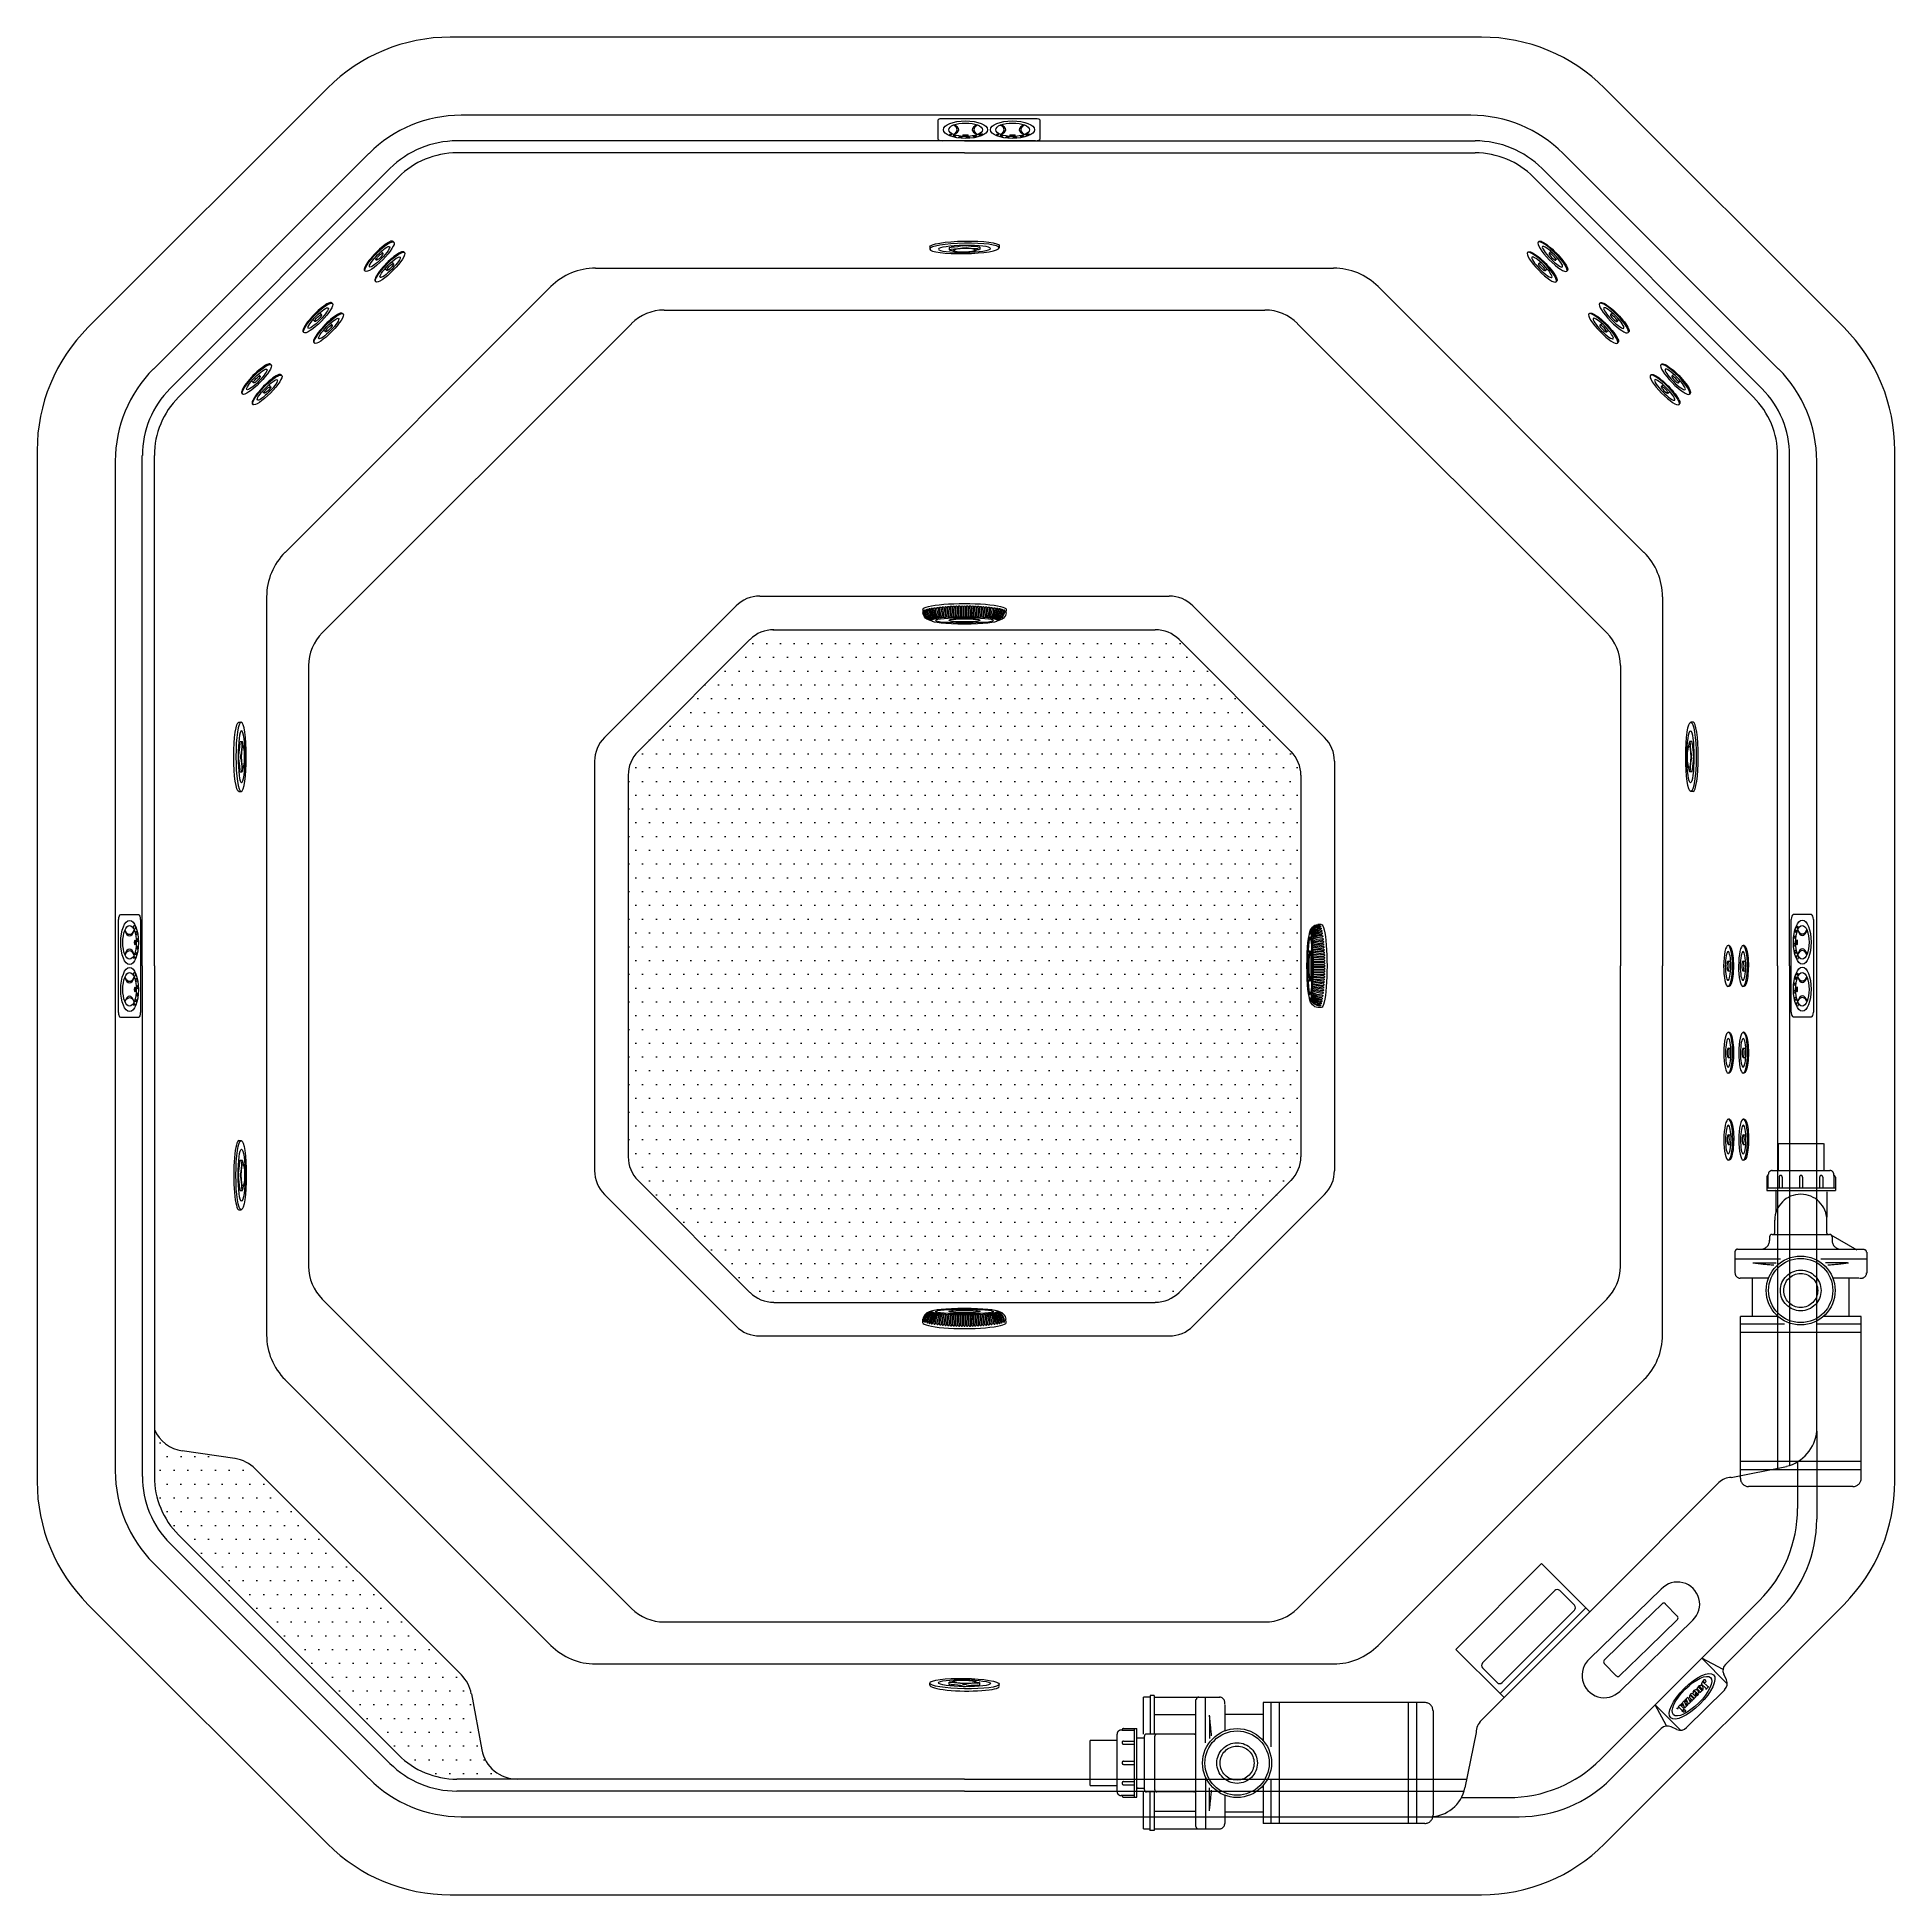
# Model space of a CAD drawing. Header units: millimetres. Extents: x -1154.83 to -1152.69, y 2257 to 2259.14.
import ezdxf
from ezdxf.enums import TextEntityAlignment as Align

# ---------------------------------------------------------------- set-up
doc = ezdxf.new("R2010")
doc.units = ezdxf.units.MM
doc.header["$LTSCALE"] = 10
doc.linetypes.add('HIDDEN', pattern=[0.375, 0.25, -0.125])
doc.layers.add('dim2', color=1, linetype='Continuous')
doc.layers.add('jacuzzi', color=1, linetype='Continuous')
doc.styles.add('ROMANS', font='romans', dxfattribs={"height": 4})
pattern_1 = [(0, (0.64739, 0), (0.0079375, 0.015875), [0, -0.015875])]

msp = doc.modelspace()

# ---------------------------------------------------------------- hatches: boundary and pattern name
at = {"layer": 'dim2'}
h = msp.add_hatch(dxfattribs=at)
h.set_pattern_fill('DOTS', color=256, scale=0.01, style=0)
h.set_pattern_definition(pattern_1)
h.paths.add_polyline_path([(-1154.1485, 2257.8497, 0.198912), (-1154.1372, 2257.8223), (-1154.0082, 2257.6934, 0.198912), (-1153.9808, 2257.682), (-1153.5413, 2257.682, 0.198912), (-1153.5139, 2257.6934), (-1153.385, 2257.8223, 0.198912), (-1153.3736, 2257.8497), (-1153.3736, 2258.2892, 0.198912), (-1153.385, 2258.3166), (-1153.5139, 2258.4456, 0.198912), (-1153.5413, 2258.4569), (-1153.9808, 2258.4569, 0.198912), (-1154.0082, 2258.4456), (-1154.1372, 2258.3166, 0.198912), (-1154.1485, 2258.2892)])
h = msp.add_hatch(dxfattribs=at)
h.set_pattern_fill('DOTS', color=256, scale=0.01, style=0)
h.set_pattern_definition(pattern_1)
h.paths.add_polyline_path([(-1154.4131, 2257.1607, 0.198948), (-1154.3459, 2257.1328), (-1154.2763, 2257.1328, -0.360656), (-1154.3171, 2257.1667), (-1154.3292, 2257.2312, 0.069464), (-1154.3329, 2257.242, 0.080608), (-1154.3407, 2257.2528), (-1154.5781, 2257.4902, 0.198908), (-1154.6074, 2257.5024, -0.035992), (-1154.6015, 2257.502), (-1154.6622, 2257.5108, -0.260397), (-1154.6943, 2257.5354), (-1154.6943, 2257.4813, 0.198876), (-1154.6665, 2257.4141)])

# ---------------------------------------------------------------- linework, layer by layer
at = {"layer": 'jacuzzi'}
for p, q in [((-1153.1777, 2259.0495), (-1154.341, 2259.0495)), ((-1153.7918, 2259.0434), (-1153.7918, 2259.0223)), ((-1153.7863, 2259.0456), (-1153.6794, 2259.0456)), ((-1153.6739, 2259.0223), (-1153.6739, 2259.0434)), ((-1154.6954, 2258.7572), (-1154.4471, 2259.0055)), ((-1153.7611, 2259.02), (-1154.3459, 2259.02)), ((-1153.7611, 2259.0061), (-1154.3459, 2259.0061)), ((-1153.6794, 2259.0201), (-1153.7863, 2259.0201)), ((-1153.7611, 2259.02), (-1153.1728, 2259.02)), ((-1153.7611, 2259.0061), (-1153.1728, 2259.0061)), ((-1152.8233, 2258.7572), (-1153.0716, 2259.0055)), ((-1154.6763, 2258.7347), (-1154.4229, 2258.9881)), ((-1152.8425, 2258.7347), (-1153.0958, 2258.9881)), ((-1154.6665, 2258.7249), (-1154.4131, 2258.9783)), ((-1152.8523, 2258.7249), (-1153.1056, 2258.9783)), ((-1154.4191, 2258.9042), (-1154.4184, 2258.9034)), ((-1153.7211, 2258.8993), (-1153.7211, 2258.8968)), ((-1153.0996, 2258.9042), (-1153.1003, 2258.9034)), ((-1154.4387, 2258.8828), (-1154.4408, 2258.8849)), ((-1154.4311, 2258.8905), (-1154.4332, 2258.8926)), ((-1154.4189, 2258.8784), (-1154.421, 2258.8804)), ((-1154.407, 2258.892), (-1154.4062, 2258.8913)), ((-1153.8011, 2258.8979), (-1153.8011, 2258.8954)), ((-1153.7786, 2258.897), (-1153.7786, 2258.8945)), ((-1153.7436, 2258.8976), (-1153.7436, 2258.8949)), ((-1153.1118, 2258.892), (-1153.1125, 2258.8913)), ((-1153.0998, 2258.8784), (-1153.0977, 2258.8804)), ((-1153.0876, 2258.8905), (-1153.0855, 2258.8926)), ((-1153.08, 2258.8828), (-1153.0779, 2258.8849)), ((-1154.4522, 2258.8706), (-1154.4515, 2258.8699)), ((-1154.44, 2258.8584), (-1154.4393, 2258.8577)), ((-1154.4266, 2258.8706), (-1154.4287, 2258.8727)), ((-1154.1862, 2258.8735), (-1153.3359, 2258.8735)), ((-1153.0922, 2258.8706), (-1153.09, 2258.8727)), ((-1153.0787, 2258.8584), (-1153.0794, 2258.8577)), ((-1153.0665, 2258.8706), (-1153.0673, 2258.8699)), ((-1154.5438, 2258.546), (-1154.2376, 2258.8522)), ((-1153.2845, 2258.8522), (-1152.9784, 2258.546)), ((-1154.5094, 2258.8121), (-1154.5116, 2258.8141)), ((-1154.5018, 2258.8198), (-1154.5039, 2258.8219)), ((-1154.4898, 2258.8335), (-1154.4891, 2258.8327)), ((-1154.4777, 2258.8213), (-1154.4769, 2258.8206)), ((-1154.1071, 2258.825), (-1153.415, 2258.825)), ((-1153.041, 2258.8213), (-1153.0418, 2258.8206)), ((-1153.0289, 2258.8335), (-1153.0296, 2258.8327)), ((-1153.0169, 2258.8198), (-1153.0148, 2258.8219)), ((-1153.0093, 2258.8121), (-1153.0072, 2258.8141)), ((-1154.5229, 2258.7999), (-1154.5222, 2258.7991)), ((-1154.501, 2258.4532), (-1154.1448, 2258.8094)), ((-1154.4973, 2258.7999), (-1154.4994, 2258.802)), ((-1154.4896, 2258.8076), (-1154.4918, 2258.8097)), ((-1153.3774, 2258.8094), (-1153.0211, 2258.4532)), ((-1153.0291, 2258.8076), (-1153.027, 2258.8097)), ((-1153.0214, 2258.7999), (-1153.0193, 2258.802)), ((-1152.9958, 2258.7999), (-1152.9966, 2258.7991)), ((-1154.5108, 2258.7877), (-1154.51, 2258.787)), ((-1153.008, 2258.7877), (-1153.0087, 2258.787)), ((-1154.5725, 2258.7491), (-1154.5746, 2258.7512)), ((-1154.5606, 2258.7628), (-1154.5598, 2258.762)), ((-1154.5484, 2258.7506), (-1154.5476, 2258.7499)), ((-1152.9703, 2258.7506), (-1152.9711, 2258.7499)), ((-1152.9582, 2258.7628), (-1152.9589, 2258.762)), ((-1152.9462, 2258.7491), (-1152.9441, 2258.7512)), ((-1154.5936, 2258.7292), (-1154.5929, 2258.7284)), ((-1154.5802, 2258.7414), (-1154.5823, 2258.7434)), ((-1154.568, 2258.7292), (-1154.5701, 2258.7313)), ((-1154.5604, 2258.7369), (-1154.5625, 2258.739)), ((-1152.9584, 2258.7369), (-1152.9563, 2258.739)), ((-1152.9507, 2258.7292), (-1152.9486, 2258.7313)), ((-1152.9386, 2258.7414), (-1152.9365, 2258.7434)), ((-1152.9251, 2258.7292), (-1152.9258, 2258.7284)), ((-1154.5815, 2258.717), (-1154.5807, 2258.7163)), ((-1152.9373, 2258.717), (-1152.938, 2258.7163)), ((-1154.7394, 2258.6512), (-1154.7394, 2257.4878)), ((-1154.7082, 2258.0695), (-1154.7082, 2258.6576)), ((-1154.6943, 2258.0695), (-1154.6943, 2258.6576)), ((-1152.8244, 2258.0695), (-1152.8244, 2258.6576)), ((-1152.8106, 2258.0695), (-1152.8106, 2258.6576)), ((-1152.7794, 2257.5338), (-1152.7794, 2258.6512)), ((-1154.565, 2258.4947), (-1154.565, 2257.6443)), ((-1153.9969, 2258.4957), (-1153.5253, 2258.4957)), ((-1152.9571, 2258.4947), (-1152.9571, 2258.0695)), ((-1154.1759, 2258.3327), (-1154.0243, 2258.4843)), ((-1153.8089, 2258.4804), (-1153.8089, 2258.4763)), ((-1153.8089, 2258.4804), (-1153.8089, 2258.4763)), ((-1153.7868, 2258.4824), (-1153.7845, 2258.4707)), ((-1153.785, 2258.4826), (-1153.7826, 2258.4708)), ((-1153.7837, 2258.4827), (-1153.7817, 2258.4709)), ((-1153.7819, 2258.4829), (-1153.7798, 2258.471)), ((-1153.7806, 2258.483), (-1153.7789, 2258.4711)), ((-1153.7788, 2258.4831), (-1153.777, 2258.4712)), ((-1153.7775, 2258.4832), (-1153.7761, 2258.4712)), ((-1153.7757, 2258.4833), (-1153.7742, 2258.4713)), ((-1153.7744, 2258.4834), (-1153.7733, 2258.4713)), ((-1153.7726, 2258.4835), (-1153.7714, 2258.4714)), ((-1153.7713, 2258.4835), (-1153.7705, 2258.4714)), ((-1153.7695, 2258.4836), (-1153.7686, 2258.4715)), ((-1153.7682, 2258.4836), (-1153.7676, 2258.4715)), ((-1153.7663, 2258.4837), (-1153.7657, 2258.4715)), ((-1153.7651, 2258.4837), (-1153.7648, 2258.4715)), ((-1153.7632, 2258.4837), (-1153.7629, 2258.4715)), ((-1153.762, 2258.4837), (-1153.762, 2258.4715)), ((-1153.7601, 2258.4837), (-1153.7601, 2258.4715)), ((-1153.7589, 2258.4837), (-1153.7592, 2258.4715)), ((-1153.757, 2258.4837), (-1153.7573, 2258.4715)), ((-1153.7558, 2258.4837), (-1153.7564, 2258.4715)), ((-1153.7539, 2258.4836), (-1153.7545, 2258.4715)), ((-1153.7527, 2258.4836), (-1153.7536, 2258.4715)), ((-1153.7508, 2258.4835), (-1153.7517, 2258.4714)), ((-1153.7496, 2258.4835), (-1153.7508, 2258.4714)), ((-1153.7477, 2258.4834), (-1153.7489, 2258.4713)), ((-1153.7465, 2258.4833), (-1153.748, 2258.4713)), ((-1153.7446, 2258.4832), (-1153.7461, 2258.4712)), ((-1153.7434, 2258.4831), (-1153.7451, 2258.4712)), ((-1153.7415, 2258.483), (-1153.7432, 2258.4711)), ((-1153.7403, 2258.4829), (-1153.7423, 2258.471)), ((-1153.7384, 2258.4827), (-1153.7404, 2258.4709)), ((-1153.7372, 2258.4826), (-1153.7395, 2258.4708)), ((-1153.7353, 2258.4824), (-1153.7376, 2258.4707)), ((-1153.7132, 2258.4804), (-1153.7133, 2258.4763)), ((-1153.4979, 2258.4843), (-1153.3462, 2258.3327)), ((-1153.9808, 2258.4569), (-1153.5413, 2258.4569)), ((-1154.1372, 2258.3166), (-1154.0082, 2258.4456)), ((-1153.5139, 2258.4456), (-1153.385, 2258.3166)), ((-1154.5166, 2258.4155), (-1154.5166, 2257.7235)), ((-1153.0055, 2258.4155), (-1153.0055, 2258.0695)), ((-1154.5969, 2258.3505), (-1154.5944, 2258.3505)), ((-1152.9218, 2258.3505), (-1152.9243, 2258.3505)), ((-1154.5956, 2258.328), (-1154.5929, 2258.328)), ((-1152.9231, 2258.328), (-1152.9258, 2258.328)), ((-1154.1873, 2258.3053), (-1154.1873, 2257.8337)), ((-1153.3349, 2258.3053), (-1153.3349, 2257.8337)), ((-1154.5956, 2258.293), (-1154.5931, 2258.293)), ((-1154.1485, 2258.2892), (-1154.1485, 2257.8497)), ((-1153.3736, 2258.2892), (-1153.3736, 2257.8497)), ((-1152.9231, 2258.293), (-1152.9256, 2258.293)), ((-1154.5969, 2258.2705), (-1154.5944, 2258.2705)), ((-1152.9218, 2258.2705), (-1152.9243, 2258.2705)), ((-1154.7123, 2258.1284), (-1154.7335, 2258.1284)), ((-1152.7854, 2258.1287), (-1152.8065, 2258.1287)), ((-1154.7357, 2258.016), (-1154.7357, 2258.1229)), ((-1154.7102, 2258.1229), (-1154.7102, 2258.016)), ((-1153.3501, 2258.1173), (-1153.3542, 2258.1173)), ((-1153.3501, 2258.1173), (-1153.3542, 2258.1173)), ((-1152.8087, 2258.0163), (-1152.8087, 2258.1232)), ((-1152.7832, 2258.1232), (-1152.7832, 2258.0163)), ((-1153.3481, 2258.0952), (-1153.3598, 2258.0929)), ((-1153.3479, 2258.0934), (-1153.3597, 2258.091)), ((-1153.3478, 2258.0921), (-1153.3596, 2258.0901)), ((-1153.3477, 2258.0903), (-1153.3595, 2258.0882)), ((-1153.3476, 2258.089), (-1153.3595, 2258.0873)), ((-1153.3474, 2258.0872), (-1153.3594, 2258.0854)), ((-1153.3473, 2258.086), (-1153.3593, 2258.0845)), ((-1152.8803, 2258.093), (-1152.8813, 2258.093)), ((-1152.8631, 2258.093), (-1152.8641, 2258.0931)), ((-1154.7082, 2258.0695), (-1154.7082, 2257.4813)), ((-1154.6943, 2258.0695), (-1154.6943, 2257.4813)), ((-1153.3472, 2258.0841), (-1153.3592, 2258.0826)), ((-1153.3472, 2258.0829), (-1153.3592, 2258.0817)), ((-1153.3471, 2258.081), (-1153.3592, 2258.0798)), ((-1153.347, 2258.0798), (-1153.3591, 2258.0789)), ((-1153.3469, 2258.0779), (-1153.3591, 2258.077)), ((-1153.3469, 2258.0767), (-1153.3591, 2258.0761)), ((-1153.3469, 2258.0748), (-1153.359, 2258.0742)), ((-1153.3468, 2258.0736), (-1153.359, 2258.0733)), ((-1153.3468, 2258.0717), (-1153.359, 2258.0713)), ((-1153.3468, 2258.0704), (-1153.359, 2258.0704)), ((-1153.3468, 2258.0685), (-1153.359, 2258.0685)), ((-1153.3468, 2258.0673), (-1153.359, 2258.0676)), ((-1153.3468, 2258.0654), (-1153.359, 2258.0657)), ((-1153.3469, 2258.0642), (-1153.359, 2258.0648)), ((-1153.0055, 2257.7235), (-1153.0055, 2258.0695)), ((-1152.9571, 2257.6443), (-1152.9571, 2258.0695)), ((-1152.8815, 2258.064), (-1152.8785, 2258.064)), ((-1152.8814, 2258.0749), (-1152.8785, 2258.0749)), ((-1152.8643, 2258.064), (-1152.8613, 2258.064)), ((-1152.8642, 2258.0749), (-1152.8613, 2258.0749)), ((-1152.8244, 2258.0695), (-1152.8244, 2257.4911)), ((-1152.8106, 2258.0695), (-1152.8106, 2257.4939)), ((-1153.3481, 2258.0438), (-1153.3598, 2258.046)), ((-1153.3479, 2258.0456), (-1153.3597, 2258.0479)), ((-1153.3478, 2258.0468), (-1153.3596, 2258.0489)), ((-1153.3476, 2258.0499), (-1153.3595, 2258.0517)), ((-1153.3477, 2258.0487), (-1153.3595, 2258.0508)), ((-1153.3474, 2258.0518), (-1153.3594, 2258.0536)), ((-1153.3473, 2258.053), (-1153.3593, 2258.0545)), ((-1153.3471, 2258.058), (-1153.3592, 2258.0592)), ((-1153.3472, 2258.0561), (-1153.3592, 2258.0573)), ((-1153.3472, 2258.0549), (-1153.3592, 2258.0564)), ((-1153.3469, 2258.0623), (-1153.3591, 2258.0629)), ((-1153.3469, 2258.0611), (-1153.3591, 2258.062)), ((-1153.347, 2258.0592), (-1153.3591, 2258.0601)), ((-1152.8806, 2258.0459), (-1152.8816, 2258.0459)), ((-1152.8634, 2258.0459), (-1152.8644, 2258.0459)), ((-1153.3501, 2258.0216), (-1153.3542, 2258.0217)), ((-1154.7335, 2258.0106), (-1154.7123, 2258.0106)), ((-1152.8065, 2258.0109), (-1152.7854, 2258.0109)), ((-1152.8801, 2257.993), (-1152.8812, 2257.993)), ((-1152.8629, 2257.993), (-1152.864, 2257.9931)), ((-1152.8814, 2257.964), (-1152.8784, 2257.964)), ((-1152.8813, 2257.9749), (-1152.8783, 2257.9749)), ((-1152.8642, 2257.964), (-1152.8612, 2257.964)), ((-1152.8641, 2257.9749), (-1152.8611, 2257.9749)), ((-1152.8804, 2257.9459), (-1152.8815, 2257.9459)), ((-1152.8632, 2257.9459), (-1152.8643, 2257.9459)), ((-1152.88, 2257.893), (-1152.881, 2257.893)), ((-1152.8628, 2257.893), (-1152.8638, 2257.8931)), ((-1152.8812, 2257.8749), (-1152.8782, 2257.8749)), ((-1152.864, 2257.8749), (-1152.861, 2257.8749)), ((-1154.5969, 2257.8685), (-1154.5944, 2257.8685)), ((-1152.8812, 2257.864), (-1152.8783, 2257.864)), ((-1152.864, 2257.864), (-1152.8611, 2257.864)), ((-1154.5956, 2257.8459), (-1154.5931, 2257.8459)), ((-1152.8803, 2257.8459), (-1152.8813, 2257.8459)), ((-1152.8631, 2257.8459), (-1152.8641, 2257.8459)), ((-1154.5956, 2257.811), (-1154.5929, 2257.811)), ((-1154.1372, 2257.8223), (-1154.0082, 2257.6934)), ((-1153.5139, 2257.6934), (-1153.385, 2257.8223)), ((-1154.5969, 2257.7885), (-1154.5944, 2257.7885)), ((-1154.1759, 2257.8063), (-1154.0243, 2257.6546)), ((-1153.4979, 2257.6546), (-1153.3462, 2257.8063)), ((-1154.1448, 2257.3295), (-1154.501, 2257.6858)), ((-1154.1448, 2257.3295), (-1154.501, 2257.6858)), ((-1153.9808, 2257.682), (-1153.5413, 2257.682)), ((-1153.3774, 2257.3295), (-1153.0211, 2257.6858)), ((-1153.8089, 2257.6585), (-1153.8089, 2257.6626)), ((-1153.8089, 2257.6585), (-1153.8089, 2257.6626)), ((-1153.7868, 2257.6565), (-1153.7845, 2257.6683)), ((-1153.785, 2257.6563), (-1153.7826, 2257.6681)), ((-1153.7837, 2257.6562), (-1153.7817, 2257.6681)), ((-1153.7819, 2257.6561), (-1153.7798, 2257.6679)), ((-1153.7806, 2257.656), (-1153.7789, 2257.6679)), ((-1153.7788, 2257.6558), (-1153.777, 2257.6678)), ((-1153.7775, 2257.6558), (-1153.7761, 2257.6677)), ((-1153.7757, 2257.6556), (-1153.7742, 2257.6677)), ((-1153.7744, 2257.6556), (-1153.7733, 2257.6676)), ((-1153.7726, 2257.6555), (-1153.7714, 2257.6676)), ((-1153.7713, 2257.6554), (-1153.7705, 2257.6675)), ((-1153.7695, 2257.6554), (-1153.7686, 2257.6675)), ((-1153.7682, 2257.6553), (-1153.7676, 2257.6675)), ((-1153.7663, 2257.6553), (-1153.7657, 2257.6675)), ((-1153.7651, 2257.6553), (-1153.7648, 2257.6674)), ((-1153.7632, 2257.6552), (-1153.7629, 2257.6674)), ((-1153.762, 2257.6552), (-1153.762, 2257.6674)), ((-1153.7601, 2257.6552), (-1153.7601, 2257.6674)), ((-1153.7589, 2257.6552), (-1153.7592, 2257.6674)), ((-1153.757, 2257.6553), (-1153.7573, 2257.6674)), ((-1153.7558, 2257.6553), (-1153.7564, 2257.6675)), ((-1153.7539, 2257.6553), (-1153.7545, 2257.6675)), ((-1153.7527, 2257.6554), (-1153.7536, 2257.6675)), ((-1153.7508, 2257.6554), (-1153.7517, 2257.6675)), ((-1153.7496, 2257.6555), (-1153.7508, 2257.6676)), ((-1153.7477, 2257.6556), (-1153.7489, 2257.6676)), ((-1153.7465, 2257.6556), (-1153.748, 2257.6677)), ((-1153.7446, 2257.6558), (-1153.7461, 2257.6677)), ((-1153.7434, 2257.6558), (-1153.7451, 2257.6678)), ((-1153.7415, 2257.656), (-1153.7432, 2257.6679)), ((-1153.7403, 2257.6561), (-1153.7423, 2257.6679)), ((-1153.7384, 2257.6562), (-1153.7404, 2257.6681)), ((-1153.7372, 2257.6563), (-1153.7395, 2257.6681)), ((-1153.7353, 2257.6565), (-1153.7376, 2257.6683)), ((-1153.7132, 2257.6585), (-1153.7133, 2257.6626)), ((-1153.9969, 2257.6433), (-1153.5253, 2257.6433)), ((-1154.2376, 2257.2868), (-1154.5438, 2257.5929)), ((-1153.2845, 2257.2868), (-1152.9784, 2257.5929)), ((-1152.7794, 2257.5338), (-1152.7794, 2257.4322)), ((-1154.6015, 2257.502), (-1154.6622, 2257.5108)), ((-1154.3407, 2257.2528), (-1154.5781, 2257.4902)), ((-1152.8779, 2257.4803), (-1152.8143, 2257.4931)), ((-1152.8014, 2257.4985), (-1152.8014, 2257.4446)), ((-1152.892, 2257.4744), (-1153.029, 2257.3375)), ((-1154.6763, 2257.4043), (-1154.4229, 2257.1509)), ((-1154.6665, 2257.4141), (-1154.4131, 2257.1607)), ((-1154.6954, 2257.3817), (-1154.4471, 2257.1334)), ((-1153.1952, 2257.2823), (-1153.0963, 2257.3812)), ((-1153.0453, 2257.3303), (-1153.0963, 2257.3812)), ((-1153.1659, 2257.2005), (-1153.029, 2257.3375)), ((-1153.1644, 2257.2666), (-1153.081, 2257.35)), ((-1153.0584, 2257.3331), (-1153.0753, 2257.35)), ((-1153.0411, 2257.2713), (-1152.9585, 2257.3517)), ((-1152.8453, 2257.3385), (-1153.0284, 2257.1554)), ((-1153.1442, 2257.2314), (-1153.0453, 2257.3303)), ((-1153.1442, 2257.2314), (-1153.0453, 2257.3303)), ((-1153.1419, 2257.244), (-1153.0584, 2257.3275)), ((-1153.0411, 2257.326), (-1153.0453, 2257.3303)), ((-1153.0063, 2257.2338), (-1152.9219, 2257.3159)), ((-1152.9908, 2257.3023), (-1152.9575, 2257.3347)), ((-1152.9732, 2257.2842), (-1152.9398, 2257.3166)), ((-1152.9538, 2257.3347), (-1152.9398, 2257.3203)), ((-1152.8845, 2257.265), (-1152.8233, 2257.3262)), ((-1154.1071, 2257.3139), (-1153.7611, 2257.3139)), ((-1154.1071, 2257.3139), (-1153.415, 2257.3139)), ((-1152.9908, 2257.3023), (-1153.0241, 2257.2698)), ((-1153.1442, 2257.2314), (-1153.1952, 2257.2823)), ((-1152.9732, 2257.2842), (-1153.0065, 2257.2517)), ((-1152.8825, 2257.2427), (-1152.9118, 2257.272)), ((-1152.8873, 2257.259), (-1152.9118, 2257.272)), ((-1154.1862, 2257.2655), (-1153.3359, 2257.2655)), ((-1154.1739, 2257.2655), (-1153.7611, 2257.2655)), ((-1153.1475, 2257.244), (-1153.1644, 2257.2609)), ((-1153.0242, 2257.2661), (-1153.0102, 2257.2518)), ((-1152.8834, 2257.2471), (-1152.8865, 2257.2538)), ((-1154.3292, 2257.2312), (-1154.3171, 2257.1667)), ((-1153.8011, 2257.241), (-1153.8011, 2257.2435)), ((-1153.7786, 2257.2419), (-1153.7786, 2257.2444)), ((-1153.7436, 2257.2413), (-1153.7436, 2257.2441)), ((-1153.7211, 2257.2397), (-1153.7211, 2257.2422)), ((-1153.1399, 2257.2271), (-1153.1442, 2257.2314)), ((-1152.8854, 2257.2358), (-1152.9292, 2257.1921)), ((-1152.919, 2257.228), (-1152.9221, 2257.2311)), ((-1152.919, 2257.228), (-1152.9221, 2257.2311)), ((-1152.9219, 2257.2327), (-1152.9215, 2257.2324)), ((-1152.9219, 2257.2327), (-1152.9215, 2257.2324)), ((-1152.9196, 2257.2341), (-1152.9168, 2257.2313)), ((-1152.9196, 2257.2341), (-1152.9168, 2257.2313)), ((-1152.9137, 2257.2334), (-1152.9173, 2257.237)), ((-1152.9137, 2257.2334), (-1152.9173, 2257.237)), ((-1152.916, 2257.2389), (-1152.9162, 2257.2391)), ((-1152.916, 2257.2389), (-1152.9162, 2257.2391)), ((-1152.914, 2257.2329), (-1152.9137, 2257.2332)), ((-1152.914, 2257.2329), (-1152.9137, 2257.2332)), ((-1152.9138, 2257.2326), (-1152.914, 2257.2327)), ((-1152.9138, 2257.2326), (-1152.914, 2257.2327)), ((-1152.9116, 2257.2345), (-1152.9136, 2257.2326)), ((-1152.9116, 2257.2345), (-1152.9136, 2257.2326)), ((-1152.9069, 2257.2371), (-1152.9121, 2257.2423)), ((-1152.9069, 2257.2371), (-1152.9121, 2257.2423)), ((-1152.9117, 2257.2348), (-1152.9116, 2257.2347)), ((-1152.9117, 2257.2348), (-1152.9116, 2257.2347)), ((-1152.9104, 2257.2449), (-1152.9048, 2257.2393)), ((-1152.9104, 2257.2449), (-1152.9048, 2257.2393)), ((-1152.9072, 2257.2367), (-1152.9069, 2257.2371)), ((-1152.9072, 2257.2367), (-1152.9069, 2257.2371)), ((-1152.9071, 2257.2364), (-1152.9072, 2257.2365)), ((-1152.9071, 2257.2364), (-1152.9072, 2257.2365)), ((-1152.9042, 2257.2391), (-1152.9069, 2257.2364)), ((-1152.9042, 2257.2391), (-1152.9069, 2257.2364)), ((-1152.9046, 2257.2393), (-1152.9045, 2257.2394)), ((-1152.9046, 2257.2393), (-1152.9045, 2257.2394)), ((-1152.9043, 2257.2394), (-1152.9042, 2257.2393)), ((-1152.9043, 2257.2394), (-1152.9042, 2257.2393)), ((-1152.9361, 2257.1892), (-1152.9654, 2257.2185)), ((-1152.9524, 2257.194), (-1152.9654, 2257.2185)), ((-1152.9366, 2257.2185), (-1152.939, 2257.2161)), ((-1152.939, 2257.216), (-1152.9389, 2257.2159)), ((-1152.9365, 2257.2185), (-1152.9364, 2257.2184)), ((-1152.9357, 2257.2193), (-1152.934, 2257.2176)), ((-1152.9322, 2257.2228), (-1152.9356, 2257.2193)), ((-1152.934, 2257.2204), (-1152.9315, 2257.2148)), ((-1152.9337, 2257.2178), (-1152.9339, 2257.2176)), ((-1152.9321, 2257.2227), (-1152.9296, 2257.2172)), ((-1152.9278, 2257.2183), (-1152.9314, 2257.2148)), ((-1152.9279, 2257.2271), (-1152.9313, 2257.2237)), ((-1152.9279, 2257.2271), (-1152.9313, 2257.2237)), ((-1152.9313, 2257.2236), (-1152.9297, 2257.222)), ((-1152.9296, 2257.2247), (-1152.9271, 2257.2191)), ((-1152.9293, 2257.2222), (-1152.9296, 2257.222)), ((-1152.9293, 2257.2198), (-1152.9295, 2257.2196)), ((-1152.9278, 2257.2184), (-1152.9292, 2257.2198)), ((-1152.9278, 2257.2271), (-1152.9253, 2257.2215)), ((-1152.9235, 2257.2227), (-1152.927, 2257.2191)), ((-1152.9249, 2257.2241), (-1152.9251, 2257.2239)), ((-1152.9249, 2257.2241), (-1152.9251, 2257.2239)), ((-1152.9235, 2257.2228), (-1152.9248, 2257.2241)), ((-1152.921, 2257.2252), (-1152.9226, 2257.2236)), ((-1152.921, 2257.2252), (-1152.9226, 2257.2236)), ((-1152.9183, 2257.2279), (-1152.9203, 2257.2259)), ((-1152.9183, 2257.2279), (-1152.9203, 2257.2259)), ((-1152.9186, 2257.2282), (-1152.9189, 2257.228)), ((-1152.9186, 2257.2282), (-1152.9189, 2257.228)), ((-1152.9185, 2257.2282), (-1152.9183, 2257.228)), ((-1152.9185, 2257.2282), (-1152.9183, 2257.228)), ((-1153.1718, 2257.1864), (-1153.1846, 2257.1228)), ((-1153.0161, 2257.1334), (-1152.9584, 2257.1911)), ((-1152.9404, 2257.1901), (-1152.9472, 2257.1931)), ((-1153.7611, 2257.1328), (-1154.3459, 2257.1328)), ((-1153.7611, 2257.1328), (-1153.1826, 2257.1328)), ((-1153.7611, 2257.119), (-1154.3459, 2257.119)), ((-1153.7611, 2257.119), (-1153.1856, 2257.119)), ((-1153.1887, 2257.1115), (-1153.1345, 2257.1115)), ((-1154.341, 2257.0895), (-1153.2253, 2257.0895)), ((-1153.2253, 2257.0895), (-1153.1221, 2257.0895))]:
    msp.add_line(p, q, dxfattribs=at)
at = {"layer": 'jacuzzi', "linetype": 'HIDDEN'}
for p, q in [((-1152.8236, 2257.8649), (-1152.8236, 2257.8339)), ((-1152.8236, 2257.8649), (-1152.8236, 2257.8339)), ((-1152.8236, 2257.8649), (-1152.7717, 2257.8649)), ((-1152.8236, 2257.8649), (-1152.7754, 2257.8649)), ((-1152.7791, 2257.8649), (-1152.7754, 2257.8649)), ((-1152.7754, 2257.8649), (-1152.7717, 2257.8649)), ((-1152.7712, 2257.8649), (-1152.7712, 2257.8339)), ((-1152.8351, 2257.814), (-1152.8351, 2257.8294)), ((-1152.8306, 2257.8339), (-1152.7643, 2257.8339)), ((-1152.8306, 2257.8339), (-1152.7642, 2257.8339)), ((-1152.7598, 2257.8282), (-1152.7598, 2257.8294)), ((-1152.7597, 2257.8282), (-1152.7597, 2257.8294)), ((-1152.8369, 2257.814), (-1152.7579, 2257.814)), ((-1152.8369, 2257.811), (-1152.7579, 2257.811)), ((-1152.8264, 2257.8103), (-1152.8264, 2257.8098)), ((-1152.8263, 2257.8095), (-1152.8263, 2257.7858)), ((-1152.7679, 2257.8095), (-1152.7679, 2257.7803)), ((-1152.7597, 2257.8282), (-1152.7597, 2257.814)), ((-1152.8277, 2257.7618), (-1152.8277, 2257.7766)), ((-1152.7676, 2257.7618), (-1152.7676, 2257.7766)), ((-1152.8707, 2257.7431), (-1152.7247, 2257.7431)), ((-1152.8337, 2257.7575), (-1152.8337, 2257.7531)), ((-1152.8308, 2257.7603), (-1152.7646, 2257.7603)), ((-1152.7631, 2257.7599), (-1152.7332, 2257.7426)), ((-1152.7617, 2257.7575), (-1152.7617, 2257.7535)), ((-1152.8735, 2257.7398), (-1152.8735, 2257.7313)), ((-1152.8735, 2257.7326), (-1152.8735, 2257.7159)), ((-1152.8735, 2257.7326), (-1152.8735, 2257.7159)), ((-1152.8735, 2257.732), (-1152.8211, 2257.732)), ((-1152.8518, 2257.7276), (-1152.8262, 2257.7276)), ((-1152.7745, 2257.732), (-1152.7218, 2257.732)), ((-1152.7438, 2257.7276), (-1152.7694, 2257.7276)), ((-1152.7218, 2257.7398), (-1152.7218, 2257.7157)), ((-1152.8654, 2257.7099), (-1152.8675, 2257.7099)), ((-1152.8654, 2257.7099), (-1152.8675, 2257.7099)), ((-1152.8538, 2257.7099), (-1152.8538, 2257.6658)), ((-1152.7418, 2257.6658), (-1152.7418, 2257.7099)), ((-1152.73, 2257.7099), (-1152.7279, 2257.7099)), ((-1152.73, 2257.7099), (-1152.7279, 2257.7099)), ((-1152.8673, 2257.4794), (-1152.8673, 2257.6658)), ((-1152.8238, 2257.6658), (-1152.8673, 2257.6658)), ((-1152.8538, 2257.6658), (-1152.8673, 2257.6658)), ((-1152.728, 2257.6658), (-1152.7717, 2257.6658)), ((-1152.7301, 2257.6658), (-1152.7658, 2257.6658)), ((-1152.728, 2257.6658), (-1152.7658, 2257.6658)), ((-1152.7301, 2257.6658), (-1152.7658, 2257.6658)), ((-1152.728, 2257.4794), (-1152.728, 2257.6658)), ((-1152.8164, 2257.6567), (-1152.8673, 2257.6567)), ((-1152.728, 2257.6472), (-1152.8673, 2257.6472)), ((-1152.728, 2257.6567), (-1152.7791, 2257.6567)), ((-1152.728, 2257.4985), (-1152.8673, 2257.4985)), ((-1152.728, 2257.489), (-1152.8673, 2257.489)), ((-1152.7376, 2257.4699), (-1152.8578, 2257.4699)), ((-1153.5549, 2257.1847), (-1153.5549, 2257.2272)), ((-1153.5473, 2257.2272), (-1153.5549, 2257.2272)), ((-1153.5473, 2257.2292), (-1153.5473, 2257.1847)), ((-1153.5425, 2257.2292), (-1153.5473, 2257.2292)), ((-1153.5425, 2257.2292), (-1153.5425, 2257.1847)), ((-1153.5425, 2257.2273), (-1153.4671, 2257.2273)), ((-1153.4945, 2257.0784), (-1153.4945, 2257.2244)), ((-1153.4835, 2257.1746), (-1153.4835, 2257.2273)), ((-1153.4613, 2257.2191), (-1153.4613, 2257.2212)), ((-1153.4613, 2257.2191), (-1153.4613, 2257.2212)), ((-1153.2309, 2257.2211), (-1153.4172, 2257.2211)), ((-1153.4172, 2257.2211), (-1153.4172, 2257.1774)), ((-1153.4172, 2257.2211), (-1153.4172, 2257.1833)), ((-1153.4172, 2257.219), (-1153.4172, 2257.1833)), ((-1153.4172, 2257.219), (-1153.4172, 2257.1833)), ((-1153.4082, 2257.2211), (-1153.4082, 2257.17)), ((-1153.3986, 2257.2211), (-1153.3986, 2257.0818)), ((-1153.2499, 2257.2211), (-1153.2499, 2257.0818)), ((-1153.2404, 2257.2211), (-1153.2404, 2257.0818)), ((-1153.2213, 2257.2115), (-1153.2213, 2257.0913)), ((-1153.5796, 2257.1892), (-1153.5808, 2257.1892)), ((-1153.5796, 2257.1892), (-1153.5808, 2257.1892)), ((-1153.5796, 2257.1892), (-1153.5654, 2257.1892)), ((-1153.5654, 2257.1121), (-1153.5654, 2257.191)), ((-1153.5624, 2257.1121), (-1153.5624, 2257.191)), ((-1153.5425, 2257.2071), (-1153.4945, 2257.2071)), ((-1153.479, 2257.2053), (-1153.479, 2257.1797)), ((-1153.4172, 2257.2073), (-1153.4613, 2257.2073)), ((-1153.6163, 2257.1778), (-1153.5853, 2257.1778)), ((-1153.6163, 2257.1254), (-1153.6163, 2257.1773)), ((-1153.6163, 2257.1736), (-1153.6163, 2257.1772)), ((-1153.6163, 2257.1699), (-1153.6163, 2257.1736)), ((-1153.6163, 2257.1253), (-1153.6163, 2257.1736)), ((-1153.5853, 2257.1184), (-1153.5853, 2257.1847)), ((-1153.5853, 2257.1184), (-1153.5853, 2257.1847)), ((-1153.5624, 2257.1805), (-1153.5549, 2257.1805)), ((-1153.5539, 2257.1205), (-1153.5539, 2257.1823)), ((-1153.4969, 2257.1847), (-1153.5515, 2257.1847)), ((-1153.5419, 2257.1205), (-1153.5419, 2257.1823)), ((-1153.6163, 2257.1254), (-1153.5853, 2257.1254)), ((-1153.6163, 2257.1253), (-1153.5853, 2257.1253)), ((-1153.5624, 2257.1225), (-1153.5549, 2257.1225)), ((-1153.5617, 2257.1226), (-1153.5612, 2257.1226)), ((-1153.4832, 2257.0756), (-1153.4832, 2257.1346)), ((-1153.479, 2257.0973), (-1153.479, 2257.1229)), ((-1153.4172, 2257.1253), (-1153.4172, 2257.0818)), ((-1153.4082, 2257.1327), (-1153.4082, 2257.0818)), ((-1153.5654, 2257.1139), (-1153.5808, 2257.1139)), ((-1153.5549, 2257.0756), (-1153.5549, 2257.1181)), ((-1153.4969, 2257.1181), (-1153.5515, 2257.1181)), ((-1153.5475, 2257.1181), (-1153.5475, 2257.0737)), ((-1153.5427, 2257.1181), (-1153.5427, 2257.0737)), ((-1153.5427, 2257.0957), (-1153.4945, 2257.0957)), ((-1153.4613, 2257.0953), (-1153.4172, 2257.0953)), ((-1153.4613, 2257.0837), (-1153.4613, 2257.0816)), ((-1153.4613, 2257.0837), (-1153.4613, 2257.0816)), ((-1153.4172, 2257.0953), (-1153.4172, 2257.0818)), ((-1153.2309, 2257.0818), (-1153.4172, 2257.0818)), ((-1153.5549, 2257.0756), (-1153.5475, 2257.0756)), ((-1153.5427, 2257.0737), (-1153.5475, 2257.0737)), ((-1153.5427, 2257.0756), (-1153.4673, 2257.0756)), ((-1153.4917, 2257.0756), (-1153.4832, 2257.0756)), ((-1153.4912, 2257.0756), (-1153.4827, 2257.0756)), ((-1153.4841, 2257.0756), (-1153.4673, 2257.0756))]:
    msp.add_line(p, q, dxfattribs=at)
at = {"layer": 'jacuzzi', "color": 3}
msp.add_lwpolyline([(-1153.0239, 2257.0581), (-1152.7479, 2257.3341, 0.198912), (-1152.6894, 2257.4755), (-1152.6894, 2258.6635, 0.198912), (-1152.7479, 2258.8049), (-1153.0239, 2259.0809, 0.198912), (-1153.1654, 2259.1395), (-1154.3534, 2259.1395, 0.198912), (-1154.4948, 2259.0809), (-1154.7708, 2258.8049, 0.198912), (-1154.8294, 2258.6635), (-1154.8294, 2257.4755, 0.198912), (-1154.7708, 2257.3341), (-1154.4948, 2257.0581, 0.198912), (-1154.3534, 2256.9995), (-1153.1654, 2256.9995, 0.198912)], format="xyb", close=True, dxfattribs=at)
at = {"layer": 'jacuzzi', "linetype": 'HIDDEN'}
for points in [[(-1152.8369, 2257.8264), (-1152.8369, 2257.811)], [(-1152.8227, 2257.8264), (-1152.8227, 2257.814)], [(-1152.8191, 2257.8264), (-1152.8191, 2257.814)], [(-1152.7992, 2257.8264), (-1152.7992, 2257.814)], [(-1152.7956, 2257.8264), (-1152.7956, 2257.814)], [(-1152.776, 2257.8264), (-1152.776, 2257.814)], [(-1152.7724, 2257.8264), (-1152.7724, 2257.814)], [(-1152.7579, 2257.8264), (-1152.7579, 2257.811)], [(-1152.8348, 2257.7099), (-1152.8587, 2257.7099), (-1152.8654, 2257.7099)], [(-1152.8538, 2257.7099), (-1152.8587, 2257.7099), (-1152.8654, 2257.7099)], [(-1152.7307, 2257.7099), (-1152.7607, 2257.7099)], [(-1153.4613, 2257.2184), (-1153.4613, 2257.1884)], [(-1153.5778, 2257.191), (-1153.5624, 2257.191)], [(-1153.5778, 2257.1766), (-1153.5654, 2257.1766)], [(-1153.5778, 2257.173), (-1153.5654, 2257.173)], [(-1153.5778, 2257.1534), (-1153.5654, 2257.1534)], [(-1153.5778, 2257.1498), (-1153.5654, 2257.1498)], [(-1153.5778, 2257.1299), (-1153.5654, 2257.1299)], [(-1153.5778, 2257.1263), (-1153.5654, 2257.1263)], [(-1153.5778, 2257.1121), (-1153.5624, 2257.1121)], [(-1153.4613, 2257.1143), (-1153.4613, 2257.0904), (-1153.4613, 2257.0837)], [(-1153.4613, 2257.0953), (-1153.4613, 2257.0904), (-1153.4613, 2257.0837)]]:
    msp.add_lwpolyline(points, dxfattribs=at)
at = {"layer": 'jacuzzi'}
for points in [[(-1152.9253, 2257.23, 0.062974), (-1152.9261, 2257.2274, 0.257829), (-1152.9259, 2257.2269), (-1152.9227, 2257.2236)], [(-1152.9253, 2257.23, 0.062974), (-1152.9261, 2257.2274, 0.257829), (-1152.9259, 2257.2269), (-1152.9227, 2257.2236)], [(-1152.9204, 2257.2259), (-1152.9243, 2257.2298, 0.135484), (-1152.9244, 2257.2298, 0.597309), (-1152.9249, 2257.2293, 0.11277), (-1152.9249, 2257.2292), (-1152.921, 2257.2253)], [(-1152.9204, 2257.2259), (-1152.9243, 2257.2298, 0.135484), (-1152.9244, 2257.2298, 0.597309), (-1152.9249, 2257.2293, 0.11277), (-1152.9249, 2257.2292), (-1152.921, 2257.2253)], [(-1152.9384, 2257.2159), (-1152.9345, 2257.212, -0.309408), (-1152.9344, 2257.2119, 0.090701), (-1152.9346, 2257.2111, 0.365017), (-1152.9346, 2257.211), (-1152.9344, 2257.211, 0.451807), (-1152.9342, 2257.2111, -0.178007), (-1152.9338, 2257.212)], [(-1152.9339, 2257.2119), (-1152.9319, 2257.2138, 0.414214), (-1152.9319, 2257.2139), (-1152.9322, 2257.2142, 0.414214), (-1152.9323, 2257.2142), (-1152.9325, 2257.214, -0.414214), (-1152.9326, 2257.214), (-1152.9364, 2257.2179)]]:
    msp.add_lwpolyline(points, format="xyb", dxfattribs=at)
msp.add_lwpolyline([(-1152.9152, 2257.2384), (-1152.9124, 2257.2356, 1), (-1152.9114, 2257.2366), (-1152.9142, 2257.2394, 1)], format="xyb", close=True, dxfattribs=at)
msp.add_lwpolyline([(-1152.9152, 2257.2384), (-1152.9124, 2257.2356, 1), (-1152.9114, 2257.2366), (-1152.9142, 2257.2394, 1)], format="xyb", close=True, dxfattribs=at)
at = {"layer": 'jacuzzi', "linetype": 'HIDDEN'}
for centre, radius in [((-1152.7978, 2257.6957), 0.0397), ((-1152.7978, 2257.6957), 0.037), ((-1152.7978, 2257.6957), 0.0234), ((-1152.7978, 2257.6957), 0.0196), ((-1153.4471, 2257.1513), 0.0397), ((-1153.4471, 2257.1513), 0.037), ((-1153.4471, 2257.1513), 0.0234), ((-1153.4471, 2257.1513), 0.0196)]:
    msp.add_circle(centre, radius, dxfattribs=at)
at = {"layer": 'jacuzzi'}
msp.add_circle((-1152.9396, 2257.2142), 0.000616, dxfattribs=at)
for centre, radius, start, end in [((-1154.341, 2258.8995), 0.15, 90, 135), ((-1153.1777, 2258.8995), 0.15, 44.9992, 90), ((-1154.3459, 2258.9111), 0.1089, 90, 135), ((-1154.3459, 2258.9111), 0.0951, 90, 135), ((-1153.1728, 2258.9111), 0.1089, 45, 90), ((-1153.1728, 2258.9111), 0.0951, 45, 90), ((-1154.1862, 2258.8008), 0.0726, 90, 135), ((-1153.3359, 2258.8008), 0.0726, 45, 90), ((-1154.1071, 2258.7718), 0.0533, 90, 135), ((-1153.415, 2258.7718), 0.0533, 45, 90), ((-1154.5894, 2258.6512), 0.15, 135, 180), ((-1152.9294, 2258.6512), 0.15, 0, 44.9992), ((-1154.5992, 2258.6576), 0.1089, 135, 180), ((-1152.9195, 2258.6576), 0.1089, 0, 45), ((-1154.5992, 2258.6576), 0.0951, 135, 180), ((-1152.9195, 2258.6576), 0.0951, 0, 45), ((-1154.4924, 2258.4947), 0.0726, 135, 180), ((-1153.0297, 2258.4947), 0.0726, 0, 45), ((-1153.9969, 2258.4569), 0.0387, 90, 135), ((-1153.5253, 2258.4569), 0.0387, 45, 90), ((-1154.4633, 2258.4155), 0.0533, 135, 180), ((-1153.9808, 2258.4182), 0.0387, 90, 135), ((-1153.5413, 2258.4182), 0.0387, 45, 90), ((-1153.0588, 2258.4155), 0.0533, 0, 45), ((-1154.1485, 2258.3053), 0.0387, 135, 180), ((-1153.3736, 2258.3053), 0.0387, 0, 45), ((-1154.1098, 2258.2892), 0.0387, 135, 180), ((-1153.4123, 2258.2892), 0.0387, 0, 45), ((-1154.1485, 2257.8337), 0.0387, 180, 225), ((-1154.1098, 2257.8497), 0.0387, 180, 225), ((-1153.4123, 2257.8497), 0.0387, 315, 0), ((-1153.3736, 2257.8337), 0.0387, 315, 0), ((-1154.4633, 2257.7235), 0.0533, 180, 225), ((-1154.4633, 2257.7235), 0.0533, 180, 225), ((-1153.0588, 2257.7235), 0.0533, 315, 0), ((-1153.9808, 2257.7208), 0.0387, 225, 270), ((-1153.5413, 2257.7208), 0.0387, 270, 315), ((-1154.4924, 2257.6443), 0.0726, 180, 225), ((-1153.9969, 2257.682), 0.0387, 225, 270), ((-1153.5253, 2257.682), 0.0387, 270, 315), ((-1153.0297, 2257.6443), 0.0726, 315, 0), ((-1154.6562, 2257.5519), 0.0415, 203.3716, 261.7537), ((-1152.8248, 2257.5375), 0.0456, 283.2613, 355.3683), ((-1154.5894, 2257.4878), 0.15, 180, 225), ((-1154.6074, 2257.4609), 0.0415, 45, 81.7537), ((-1154.5992, 2257.4813), 0.1089, 180, 225), ((-1154.5992, 2257.4813), 0.0951, 180, 225), ((-1152.8779, 2257.4604), 0.0199, 90, 135), ((-1152.9514, 2257.4446), 0.15, 315, 0), ((-1152.9294, 2257.4322), 0.15, 315, 0), ((-1152.9398, 2257.3342), 0.0256, 314.2233, 136.8487), ((-1153.0782, 2257.3472), 0.004, 45, 135.0079), ((-1154.1071, 2257.3672), 0.0533, 225, 270), ((-1153.415, 2257.3672), 0.0533, 270, 315), ((-1153.0612, 2257.3303), 0.004, 315.0079, 45), ((-1152.9556, 2257.3329), 0.00262, 44.2233, 134.2233), ((-1152.9417, 2257.3185), 0.00262, 314.2233, 44.2233), ((-1154.1862, 2257.3381), 0.0726, 225, 270), ((-1153.3359, 2257.3381), 0.0726, 270, 315), ((-1154.37, 2257.2235), 0.0415, 10.6715, 45), ((-1153.1616, 2257.2637), 0.004, 135.0079, 225), ((-1153.0241, 2257.2522), 0.0256, 131.5978, 314.2233), ((-1153.0223, 2257.268), 0.00262, 134.2233, 224.2233), ((-1153.0083, 2257.2536), 0.00262, 224.2233, 314.2233), ((-1152.8774, 2257.2579), 0.01, 135, 204.444), ((-1153.1447, 2257.2468), 0.004, 225, 315.0079), ((-1152.9223, 2257.2286), 0.00326, 129.0714, 154.8479), ((-1152.9223, 2257.2286), 0.00326, 129.0714, 154.8479), ((-1152.9233, 2257.2299), 0.00166, 44.9978, 132.921), ((-1152.9233, 2257.2299), 0.00166, 44.9978, 132.921), ((-1152.9183, 2257.2324), 0.00362, 160.0009, 173.9067), ((-1152.9183, 2257.2324), 0.00362, 160.0009, 173.9067), ((-1152.9218, 2257.2328), 0.0000882, 174.1289, 224.9978), ((-1152.9218, 2257.2328), 0.0000882, 174.1289, 224.9978), ((-1152.9187, 2257.2322), 0.00331, 106.6801, 154.341), ((-1152.9187, 2257.2322), 0.00331, 106.6801, 154.341), ((-1152.9215, 2257.2324), 0.0000882, 224.9978, 9.8562), ((-1152.9215, 2257.2324), 0.0000882, 224.9978, 9.8562), ((-1152.9197, 2257.2328), 0.0017, 160.2681, 189.8562), ((-1152.9197, 2257.2328), 0.0017, 160.2681, 189.8562), ((-1152.9194, 2257.2326), 0.00206, 123.575, 159.2174), ((-1152.9194, 2257.2326), 0.00206, 123.575, 159.2174), ((-1152.9202, 2257.2337), 0.000718, 39.0521, 117.5367), ((-1152.9202, 2257.2337), 0.000718, 39.0521, 117.5367), ((-1152.9187, 2257.2321), 0.00346, 352.1291, 107.2649), ((-1152.9187, 2257.2321), 0.00346, 352.1291, 107.2649), ((-1152.918, 2257.2305), 0.00138, 159.3914, 250.905), ((-1152.918, 2257.2305), 0.00138, 159.3914, 250.905), ((-1152.9184, 2257.2305), 0.00107, 335.2811, 155.7321), ((-1152.9184, 2257.2305), 0.00107, 335.2811, 155.7321), ((-1152.9178, 2257.2315), 0.00245, 254.525, 312.4996), ((-1152.9178, 2257.2315), 0.00245, 254.525, 312.4996), ((-1152.9171, 2257.2299), 0.000324, 154.0273, 269.085), ((-1152.9171, 2257.2299), 0.000324, 154.0273, 269.085), ((-1152.9117, 2257.2355), 0.0058, 141.2838, 165.084), ((-1152.9117, 2257.2355), 0.0058, 141.2838, 165.084), ((-1152.9172, 2257.2303), 0.000756, 275.7788, 321.3392), ((-1152.9172, 2257.2303), 0.000756, 275.7788, 321.3392), ((-1152.9179, 2257.2302), 0.00152, 15.4351, 44.0102), ((-1152.9179, 2257.2302), 0.00152, 15.4351, 44.0102), ((-1152.9173, 2257.2304), 0.000896, 322.1098, 12.2404), ((-1152.9173, 2257.2304), 0.000896, 322.1098, 12.2404), ((-1152.9183, 2257.2319), 0.00309, 313.5974, 353.9505), ((-1152.9183, 2257.2319), 0.00309, 313.5974, 353.9505), ((-1152.9136, 2257.2384), 0.00237, 93.3976, 169.2283), ((-1152.9136, 2257.2384), 0.00237, 93.3976, 169.2283), ((-1152.9139, 2257.2328), 0.000142, 134.9978, 224.9978), ((-1152.9139, 2257.2328), 0.000142, 134.9978, 224.9978), ((-1152.9134, 2257.2374), 0.00342, 351.3011, 96.4834), ((-1152.9134, 2257.2374), 0.00342, 351.3011, 96.4834), ((-1152.9137, 2257.2327), 0.000142, 224.9978, 314.9978), ((-1152.9137, 2257.2327), 0.000142, 224.9978, 314.9978), ((-1152.9138, 2257.2333), 0.000142, 314.9978, 44.9978), ((-1152.9138, 2257.2333), 0.000142, 314.9978, 44.9978), ((-1152.8971, 2257.2375), 0.0158, 150.5582, 161.8422), ((-1152.8971, 2257.2375), 0.0158, 150.5582, 161.8422), ((-1152.912, 2257.2424), 0.000142, 163.8209, 224.9978), ((-1152.912, 2257.2424), 0.000142, 163.8209, 224.9978), ((-1152.9116, 2257.2348), 0.0000708, 96.4531, 224.9978), ((-1152.9116, 2257.2348), 0.0000708, 96.4531, 224.9978), ((-1152.9122, 2257.237), 0.00217, 284.9208, 357.2739), ((-1152.9122, 2257.237), 0.00217, 284.9208, 357.2739), ((-1152.9117, 2257.2346), 0.000142, 314.9978, 44.9978), ((-1152.9117, 2257.2346), 0.000142, 314.9978, 44.9978), ((-1152.9062, 2257.2426), 0.00536, 125.1732, 150.4161), ((-1152.9062, 2257.2426), 0.00536, 125.1732, 150.4161), ((-1152.9101, 2257.2452), 0.000353, 111.126, 162.2007), ((-1152.9101, 2257.2452), 0.000353, 111.126, 162.2007), ((-1152.91, 2257.2451), 0.000469, 162.2007, 181.5267), ((-1152.91, 2257.2451), 0.000469, 162.2007, 181.5267), ((-1152.9101, 2257.2452), 0.000439, 185.2177, 216.1421), ((-1152.9101, 2257.2452), 0.000439, 185.2177, 216.1421), ((-1152.9101, 2257.245), 0.000515, 60.7729, 111.126), ((-1152.9101, 2257.245), 0.000515, 60.7729, 111.126), ((-1152.91, 2257.2452), 0.000353, 14.386, 60.7729), ((-1152.91, 2257.2452), 0.000353, 14.386, 60.7729), ((-1152.9083, 2257.2456), 0.00143, 194.386, 348.2354), ((-1152.9083, 2257.2456), 0.00143, 194.386, 348.2354), ((-1152.9085, 2257.2459), 0.00141, 99.8066, 125.1732), ((-1152.9085, 2257.2459), 0.00141, 99.8066, 125.1732), ((-1152.9085, 2257.2456), 0.00164, 347.9781, 99.8066), ((-1152.9085, 2257.2456), 0.00164, 347.9781, 99.8066), ((-1152.9071, 2257.2366), 0.000142, 134.9978, 224.9978), ((-1152.9071, 2257.2366), 0.000142, 134.9978, 224.9978), ((-1152.907, 2257.2365), 0.000142, 224.9978, 314.9978), ((-1152.907, 2257.2365), 0.000142, 224.9978, 314.9978), ((-1152.9047, 2257.2394), 0.000142, 224.9978, 314.9978), ((-1152.9047, 2257.2394), 0.000142, 224.9978, 314.9978), ((-1152.9044, 2257.2393), 0.000142, 44.9978, 134.9978), ((-1152.9044, 2257.2393), 0.000142, 44.9978, 134.9978), ((-1152.9043, 2257.2392), 0.000142, 314.9978, 44.9978), ((-1152.9043, 2257.2392), 0.000142, 314.9978, 44.9978), ((-1152.8925, 2257.2429), 0.01, 315, 24.444), ((-1152.9389, 2257.216), 0.0000708, 134.9978, 224.9978), ((-1152.9388, 2257.2159), 0.0000708, 224.9978, 318.6089), ((-1152.9386, 2257.2157), 0.000283, 44.9978, 138.6089), ((-1152.9365, 2257.2185), 0.0000708, 44.9978, 134.9978), ((-1152.9362, 2257.2181), 0.000283, 127.1701, 224.9978), ((-1152.9364, 2257.2183), 0.0000708, 307.1701, 44.9978), ((-1152.9356, 2257.2193), 0.0000708, 134.9978, 224.9978), ((-1152.9324, 2257.2195), 0.00203, 159.8253, 228.775), ((-1152.9327, 2257.2192), 0.00189, 139.0721, 146.2196), ((-1152.9341, 2257.2203), 0.0000882, 23.9274, 139.0721), ((-1152.934, 2257.2177), 0.0000708, 224.9978, 314.9978), ((-1152.9338, 2257.2179), 0.0000882, 314.9978, 48.775), ((-1152.9322, 2257.2227), 0.0000882, 23.9274, 134.9978), ((-1152.9314, 2257.2148), 0.0000708, 203.9274, 314.9978), ((-1152.9313, 2257.2236), 0.0000708, 134.9978, 224.9978), ((-1152.9313, 2257.2236), 0.0000708, 134.9978, 224.9978), ((-1152.928, 2257.2238), 0.00203, 159.8253, 228.775), ((-1152.9283, 2257.2235), 0.00189, 139.0721, 146.2196), ((-1152.9283, 2257.2235), 0.00189, 139.0721, 146.2196), ((-1152.9297, 2257.2247), 0.0000882, 23.9274, 139.0721), ((-1152.9297, 2257.2247), 0.0000882, 23.9274, 139.0721), ((-1152.9296, 2257.222), 0.0000708, 224.9978, 314.9978), ((-1152.9296, 2257.2172), 0.0000882, 203.9274, 305.3352), ((-1152.9294, 2257.2195), 0.0000708, 134.9978, 220.0566), ((-1152.931, 2257.2182), 0.00199, 355.1551, 40.0566), ((-1152.9302, 2257.2182), 0.00124, 305.3352, 354.0026), ((-1152.9294, 2257.2223), 0.0000882, 314.9978, 48.775), ((-1152.9292, 2257.2197), 0.0000708, 44.9978, 134.9978), ((-1152.9278, 2257.227), 0.0000882, 23.9274, 134.9978), ((-1152.9278, 2257.227), 0.0000882, 23.9274, 134.9978), ((-1152.9279, 2257.2184), 0.0000708, 314.9978, 44.9978), ((-1152.9271, 2257.2192), 0.0000708, 203.9274, 314.9978), ((-1152.9252, 2257.2216), 0.0000882, 203.9274, 305.3352), ((-1152.9259, 2257.2225), 0.00124, 305.3352, 354.0026), ((-1152.9251, 2257.2239), 0.0000708, 134.9978, 220.0566), ((-1152.9251, 2257.2239), 0.0000708, 134.9978, 220.0566), ((-1152.9266, 2257.2226), 0.00199, 355.1551, 40.0566), ((-1152.9249, 2257.2241), 0.0000708, 44.9978, 134.9978), ((-1152.9249, 2257.2241), 0.0000708, 44.9978, 134.9978), ((-1152.9235, 2257.2227), 0.0000708, 314.9978, 44.9978), ((-1152.9226, 2257.2236), 0.0000708, 224.9978, 314.9978), ((-1152.9226, 2257.2236), 0.0000708, 224.9978, 314.9978), ((-1152.921, 2257.2253), 0.0000708, 314.9978, 44.9978), ((-1152.921, 2257.2253), 0.0000708, 314.9978, 44.9978), ((-1152.9203, 2257.2259), 0.0000708, 224.9978, 314.9978), ((-1152.9203, 2257.2259), 0.0000708, 224.9978, 314.9978), ((-1152.9189, 2257.228), 0.0000708, 224.9978, 314.9978), ((-1152.9189, 2257.228), 0.0000708, 224.9978, 314.9978), ((-1152.9186, 2257.2282), 0.0000708, 44.9978, 134.9978), ((-1152.9186, 2257.2282), 0.0000708, 44.9978, 134.9978), ((-1152.9183, 2257.2279), 0.0000708, 314.9978, 44.9978), ((-1152.9183, 2257.2279), 0.0000708, 314.9978, 44.9978), ((-1153.1518, 2257.1864), 0.0199, 135, 180), ((-1152.9513, 2257.184), 0.01, 65.556, 135), ((-1152.9363, 2257.1992), 0.01, 245.556, 315), ((-1154.2763, 2257.1743), 0.0415, 190.6715, 270), ((-1154.3459, 2257.2279), 0.1089, 225, 270), ((-1154.3459, 2257.2279), 0.0951, 225, 270), ((-1153.1345, 2257.2615), 0.15, 270, 315), ((-1154.341, 2257.2395), 0.15, 225, 270), ((-1153.2253, 2257.131), 0.0415, 270, 348.5547), ((-1153.1221, 2257.2395), 0.15, 270, 315)]:
    msp.add_arc(centre, radius, start, end, dxfattribs=at)
at = {"layer": 'jacuzzi', "linetype": 'HIDDEN'}
for centre, radius, start, end in [((-1152.8306, 2257.8294), 0.0045, 90, 180), ((-1152.7642, 2257.8294), 0.0045, 0, 90), ((-1152.8351, 2257.8264), 0.0018, 90, 180), ((-1152.8271, 2257.8103), 0.000743, 0, 75.1417), ((-1152.8209, 2257.8264), 0.0018, 0, 180), ((-1152.7974, 2257.8264), 0.0018, 0, 180), ((-1152.7742, 2257.8264), 0.0018, 0, 180), ((-1152.7597, 2257.8264), 0.0018, 0, 90), ((-1152.7977, 2257.7766), 0.03, 0, 180), ((-1152.8707, 2257.7403), 0.00286, 90, 180), ((-1152.8441, 2257.7535), 0.0104, 270, 0), ((-1152.8308, 2257.7575), 0.00286, 90, 180), ((-1152.8292, 2257.7618), 0.00145, 270, 0), ((-1152.7662, 2257.7618), 0.00145, 180, 270), ((-1152.7646, 2257.7575), 0.00286, 0, 90), ((-1152.7513, 2257.7535), 0.0104, 180, 270), ((-1152.7973, 2258.1418), 0.4179, 262.3703, 265.6636), ((-1152.7982, 2258.1418), 0.4179, 274.3364, 277.6297), ((-1152.7247, 2257.7398), 0.00286, 0, 90), ((-1152.8675, 2257.7159), 0.00601, 180, 270), ((-1152.8675, 2257.7159), 0.00601, 180, 270), ((-1152.7279, 2257.7159), 0.00601, 270, 0), ((-1152.7279, 2257.7159), 0.00601, 270, 0), ((-1152.8578, 2257.4794), 0.00954, 180, 270), ((-1152.7376, 2257.4794), 0.00954, 270, 0), ((-1153.4912, 2257.2244), 0.00286, 90, 180), ((-1153.4673, 2257.2212), 0.00601, 0, 90), ((-1153.4673, 2257.2212), 0.00601, 0, 90), ((-1153.2309, 2257.2115), 0.00954, 0, 90), ((-1153.5808, 2257.1847), 0.0045, 90, 180), ((-1153.5778, 2257.1892), 0.0018, 90, 180), ((-1153.8932, 2257.1509), 0.4179, 4.3364, 7.6297), ((-1153.5778, 2257.1748), 0.0018, 90, 270), ((-1153.5515, 2257.1823), 0.0024, 90, 180), ((-1153.5395, 2257.1823), 0.0024, 90, 180), ((-1153.4969, 2257.1823), 0.0024, 0, 90), ((-1153.5778, 2257.1516), 0.0018, 90, 270), ((-1153.5778, 2257.1281), 0.0018, 90, 270), ((-1153.5617, 2257.1218), 0.000743, 90, 180), ((-1153.5808, 2257.1184), 0.0045, 180, 270), ((-1153.5778, 2257.1139), 0.0018, 180, 270), ((-1153.5515, 2257.1205), 0.0024, 180, 270), ((-1153.5395, 2257.1205), 0.0024, 180, 270), ((-1153.4969, 2257.1205), 0.0024, 270, 0), ((-1153.8932, 2257.1518), 0.4179, 352.3703, 355.6636), ((-1153.4673, 2257.0816), 0.00601, 270, 0), ((-1153.4673, 2257.0816), 0.00601, 270, 0), ((-1153.2309, 2257.0913), 0.00954, 270, 0), ((-1153.4917, 2257.0784), 0.00286, 180, 270), ((-1153.4917, 2257.0784), 0.00286, 180, 270)]:
    msp.add_arc(centre, radius, start, end, dxfattribs=at)
at = {"layer": 'jacuzzi'}
for centre, major_axis, ratio, start_param, end_param in [((-1153.7863, 2259.0434), (0.00545, 0), 0.4, 1.570796, 3.141593), ((-1153.7599, 2259.0328), (0.0194, 0), 0.4, 3.141593, 9.424778), ((-1153.7771, 2259.0274), (0.00127, 0), 0.4, 3.141593, 9.424778), ((-1153.7924, 2259.0328), (0.0229, 0), 0.4, -0.631293, 0.631293), ((-1153.7855, 2259.0329), (-0.0178, 0), 0.4, 2.286808, 3.996377), ((-1153.7599, 2259.0265), (-0.00316, 0), 0.164706, 3.141593, 9.424778), ((-1153.7345, 2259.0329), (-0.0178, 0), 0.4, -0.854785, 0.854785), ((-1153.7275, 2259.0328), (0.0229, 0), 0.4, 2.510299, 3.772886), ((-1153.7057, 2259.0328), (0.0194, 0), 0.4, 3.141593, 9.424778), ((-1153.7229, 2259.0274), (0.00127, 0), 0.4, 3.141593, 9.424778), ((-1153.7383, 2259.0328), (0.0229, 0), 0.4, -0.631293, 0.631293), ((-1153.7314, 2259.0329), (-0.0178, 0), 0.4, 2.286808, 3.996377), ((-1153.7057, 2259.0265), (-0.00316, 0), 0.164706, 3.141593, 9.424778), ((-1153.6803, 2259.0329), (-0.0178, 0), 0.4, -0.854785, 0.854785), ((-1153.6734, 2259.0328), (0.0229, 0), 0.4, 2.510299, 3.772886), ((-1153.6794, 2259.0434), (-0.00545, 0), 0.4, 3.141593, 4.712389), ((-1153.7863, 2259.0223), (-0.00545, 0), 0.4, 0, 1.570796), ((-1153.7726, 2259.0257), (0.00151, 0), 0.4, 3.141593, 9.424778), ((-1153.7659, 2259.0244), (0.0017, 0), 0.4, 3.141593, 9.424778), ((-1153.7572, 2259.024), (-0.00184, 0), 0.4, 0, 6.283185), ((-1153.749, 2259.0251), (0.00195, 0), 0.4, 3.141593, 9.424778), ((-1153.7185, 2259.0257), (0.00151, 0), 0.4, 3.141593, 9.424778), ((-1153.7117, 2259.0244), (0.0017, 0), 0.4, 3.141593, 9.424778), ((-1153.7031, 2259.024), (-0.00184, 0), 0.4, 0, 6.283185), ((-1153.6948, 2259.0251), (0.00195, 0), 0.4, 3.141593, 9.424778), ((-1153.6794, 2259.0223), (0.00545, 0), 0.4, 4.712389, 6.283185), ((-1154.4357, 2258.8874), (0.0165, 0.0168), 0.215976, 0, 3.141593), ((-1154.4349, 2258.8866), (0.0165, 0.0168), 0.215976, 4.712389, 10.995574), ((-1154.4349, 2258.8866), (0.0115, 0.0117), 0.190822, 4.712389, 10.995574), ((-1154.4235, 2258.8752), (0.0165, 0.0168), 0.215976, 0, 3.141593), ((-1154.4228, 2258.8745), (0.0165, 0.0168), 0.215976, 4.712389, 10.995574), ((-1154.4349, 2258.8866), (0.00382, 0.00388), 0.230944, 4.712389, 10.995574), ((-1154.4228, 2258.8745), (0.0115, 0.0117), 0.190822, 4.712389, 10.995574), ((-1154.4228, 2258.8745), (0.00382, 0.00388), 0.230944, 4.712389, 10.995574), ((-1154.5064, 2258.8167), (0.0165, 0.0168), 0.215976, 0, 3.141593), ((-1154.5056, 2258.8159), (0.0165, 0.0168), 0.215976, 4.712389, 10.995574), ((-1154.5056, 2258.8159), (0.0115, 0.0117), 0.190822, 4.712389, 10.995574), ((-1154.4942, 2258.8045), (0.0165, 0.0168), 0.215976, 0, 3.141593), ((-1154.4935, 2258.8038), (0.0165, 0.0168), 0.215976, 4.712389, 10.995574), ((-1154.5056, 2258.8159), (0.00382, 0.00388), 0.230944, 4.712389, 10.995574), ((-1154.4935, 2258.8038), (0.0115, 0.0117), 0.190822, 4.712389, 10.995574), ((-1154.4935, 2258.8038), (0.00382, 0.00388), 0.230944, 4.712389, 10.995574), ((-1154.5771, 2258.746), (0.0165, 0.0168), 0.215976, 0, 3.141593), ((-1154.5763, 2258.7452), (0.0165, 0.0168), 0.215976, 4.712389, 10.995574), ((-1154.5763, 2258.7452), (0.0115, 0.0117), 0.190822, 4.712389, 10.995574), ((-1154.5649, 2258.7338), (0.0165, 0.0168), 0.215976, 0, 3.141593), ((-1154.5642, 2258.7331), (0.0165, 0.0168), 0.215976, 4.712389, 10.995574), ((-1154.5763, 2258.7452), (0.00382, 0.00388), 0.230944, 4.712389, 10.995574), ((-1154.5642, 2258.7331), (0.0115, 0.0117), 0.190822, 4.712389, 10.995574), ((-1154.5642, 2258.7331), (0.00382, 0.00388), 0.230944, 4.712389, 10.995574), ((-1152.9243, 2258.3105), (0, 0.04), 0.15, 1.57079632679491, 7.853981633974496), ((-1152.9218, 2258.3105), (0, 0.04), 0.15, 3.141593, 6.283185), ((-1152.9248, 2258.3105), (0, 0.03), 0.133333, 1.570796326794893, 7.853981633974479), ((-1152.9282, 2258.3197), (0, 0.00268), 0.15, -0.121642, 2.006598), ((-1152.9278, 2258.3412), (0, 0.019), 0.15, 3.019951, 3.891553), ((-1152.9263, 2258.3105), (0, 0.0125), 0.15, 1.570796326794943, 7.853981633974529), ((-1152.9256, 2258.3253), (0, 0.00268), 0.15, -1.378279, 0.74996), ((-1152.9224, 2258.3295), (0, 0.019), 0.15, 1.763314, 2.634916), ((-1152.9231, 2258.3253), (0, 0.00268), 0.15, -1.378279, 0), ((-1152.9199, 2258.3295), (0, 0.019), 0.15, 1.763314, 2.634916), ((-1152.9312, 2258.3105), (0, 0.019), 0.15, 4.276588, 5.14819), ((-1152.9282, 2258.3014), (0, 0.00268), 0.15, 1.134995, 3.263235), ((-1152.9278, 2258.2798), (0, 0.019), 0.15, -0.74996, 0.121642), ((-1152.9224, 2258.2916), (0, 0.019), 0.15, 0.506677, 1.378279), ((-1152.924, 2258.3105), (0, 0.00268), 0.15, 3.648269, 5.776509), ((-1152.9199, 2258.2916), (0, 0.019), 0.15, 0.506677, 1.378279), ((-1152.9215, 2258.3105), (0, 0.00268), 0.15, 3.648269, 5.776509), ((-1152.9256, 2258.2957), (0, 0.00268), 0.15, 2.391632, 4.519872), ((-1152.9231, 2258.2957), (0, 0.00268), 0.15, 3.141593, 4.519872), ((-1154.7335, 2258.1229), (0, 0.00545), 0.4, 0, 1.570796), ((-1154.7123, 2258.1229), (0, 0.00545), 0.4, 4.712389, 6.283185), ((-1152.8065, 2258.1232), (0, 0.00545), 0.4, 0, 1.570796), ((-1152.7854, 2258.1232), (0, 0.00545), 0.4, 4.712389, 6.283185), ((-1154.7229, 2258.0965), (0, 0.0254), 0.4, 3.141593, 9.424778), ((-1154.7229, 2258.0966), (0, 0.0194), 0.4, 3.141593, 9.424778), ((-1154.7229, 2258.1289), (0, 0.0229), 0.4, 2.510299, 3.772886), ((-1154.723, 2258.122), (0, 0.0178), 0.4, 2.286808, 3.996377), ((-1154.7173, 2258.114), (0, 0.00238), 0.4, 3.141593, 9.424778), ((-1154.7152, 2258.1075), (0, 0.00195), 0.4, 3.141593, 9.424778), ((-1152.8014, 2258.114), (0, 0.00127), 0.4, 0, 6.283185), ((-1152.796, 2258.1293), (0, 0.0229), 0.4, 2.510299, 3.772886), ((-1152.7959, 2258.1224), (0, 0.0178), 0.4, 2.286808, 3.996377), ((-1154.723, 2258.071), (0, 0.0178), 0.4, -0.854785, 0.854785), ((-1154.7229, 2258.064), (0, 0.0229), 0.4, -0.631293, 0.631293), ((-1154.7157, 2258.0838), (0, 0.00151), 0.4, 3.141593, 9.424778), ((-1154.7144, 2258.0906), (0, 0.0017), 0.4, 3.141593, 9.424778), ((-1154.714, 2258.0992), (0, 0.00184), 0.4, 3.141593, 9.424778), ((-1152.8023, 2258.0968), (0, 0.00316), 0.164706, 3.141593, 9.424778), ((-1152.796, 2258.0644), (0, 0.0229), 0.4, -0.631293, 0.631293), ((-1152.7959, 2258.0714), (0, 0.0178), 0.4, -0.854785, 0.854785), ((-1154.7229, 2258.0423), (0, 0.0254), 0.4, 3.141593, 9.424778), ((-1154.7175, 2258.0794), (0, 0.00127), 0.4, 3.141593, 9.424778), ((-1154.7229, 2258.0425), (0, 0.0194), 0.4, 3.141593, 9.424778), ((-1154.7229, 2258.0748), (0, 0.0229), 0.4, 2.510299, 3.772886), ((-1154.723, 2258.0679), (0, 0.0178), 0.4, 2.286808, 3.996377), ((-1154.7173, 2258.0598), (0, 0.00238), 0.4, 3.141593, 9.424778), ((-1154.7152, 2258.0534), (0, 0.00195), 0.4, 3.141593, 9.424778), ((-1154.714, 2258.0451), (0, 0.00184), 0.4, 3.141593, 9.424778), ((-1152.8023, 2258.0426), (0, 0.00316), 0.164706, 3.141593, 9.424778), ((-1152.796, 2258.0752), (0, 0.0229), 0.4, 2.510299, 3.772886), ((-1152.7959, 2258.0683), (0, 0.0178), 0.4, 2.286808, 3.996377), ((-1154.723, 2258.0168), (0, 0.0178), 0.4, -0.854785, 0.854785), ((-1154.7229, 2258.0099), (0, 0.0229), 0.4, -0.631293, 0.631293), ((-1154.7175, 2258.0253), (0, 0.00127), 0.4, 3.141593, 9.424778), ((-1154.7157, 2258.0297), (0, 0.00151), 0.4, 3.141593, 9.424778), ((-1154.7144, 2258.0365), (0, 0.0017), 0.4, 3.141593, 9.424778), ((-1152.796, 2258.0103), (0, 0.0229), 0.4, -0.631293, 0.631293), ((-1152.7959, 2258.0172), (0, 0.0178), 0.4, -0.854785, 0.854785), ((-1154.7335, 2258.016), (0, 0.00545), 0.4, 1.570796, 3.141593), ((-1154.7123, 2258.016), (0, 0.00545), 0.4, 3.141593, 4.712389), ((-1152.8065, 2258.0163), (0, 0.00545), 0.4, 1.570796, 3.141593), ((-1152.7854, 2258.0163), (0, 0.00545), 0.4, 3.141593, 4.712389), ((-1154.5969, 2257.8285), (0, 0.04), 0.15, 0, 3.141593), ((-1154.5944, 2257.8285), (0, 0.04), 0.15, -1.570796, 4.712389), ((-1154.5939, 2257.8285), (0, 0.03), 0.133333, 4.712389, 10.995574), ((-1154.5972, 2257.8285), (0, 0.00268), 0.15, 0.506677, 2.634916), ((-1154.5988, 2257.8474), (0, 0.019), 0.15, 3.648269, 4.519872), ((-1154.5956, 2257.8433), (0, 0.00268), 0.15, 0, 1.378279), ((-1154.5947, 2257.8285), (0, 0.00268), 0.15, 0.506677, 2.634916), ((-1154.5963, 2257.8474), (0, 0.019), 0.15, 3.648269, 4.519872), ((-1154.5924, 2257.8285), (0, 0.0125), 0.15, -1.570796, 4.712389), ((-1154.5931, 2257.8433), (0, 0.00268), 0.15, -0.74996, 1.378279), ((-1154.5909, 2257.8591), (0, 0.019), 0.15, 2.391632, 3.263235), ((-1154.5905, 2257.8376), (0, 0.00268), 0.15, 4.276588, 6.404827), ((-1154.5876, 2257.8285), (0, 0.019), 0.15, 1.134995, 2.006598), ((-1154.5988, 2257.8095), (0, 0.019), 0.15, -1.378279, -0.506677), ((-1154.5956, 2257.8136), (0, 0.00268), 0.15, 1.763314, 3.141593), ((-1154.5963, 2257.8095), (0, 0.019), 0.15, -1.378279, -0.506677), ((-1154.5931, 2257.8136), (0, 0.00268), 0.15, 1.763314, 3.891553), ((-1154.5909, 2257.7978), (0, 0.019), 0.15, -0.121642, 0.74996), ((-1154.5905, 2257.8193), (0, 0.00268), 0.15, 3.019951, 5.14819), ((-1153.793, 2257.6618), (-0.0157, 0), 0.7, -1.167241, 0.129394), ((-1153.7611, 2257.6585), (0.0479, 0), 0.138815, 3.139581, 6.286647), ((-1153.7946, 2257.6625), (0.0143, 0), 0.7, 1.841163, 3.132866), ((-1153.8082, 2257.6604), (-0.000416, 0), 0.7, 0.090665, 3.129019), ((-1153.7906, 2257.6612), (0.0172, 0), 0.7, 2.0844, 3.210572), ((-1153.7863, 2257.6602), (-0.0208, 0), 0.7, -0.910513, 0.028721), ((-1153.8065, 2257.6597), (-0.000585, 0), 0.7, -0.37838, 3.013842), ((-1153.7827, 2257.6597), (0.0232, 0), 0.7, 2.344517, 3.145644), ((-1153.804, 2257.6589), (-0.000585, 0), 0.7, -0.37838, 3.013842), ((-1153.7771, 2257.6585), (-0.0275, 0), 0.7, -0.686254, -0.029231), ((-1153.7719, 2257.6577), (0.0316, 0), 0.7, 2.532603, 3.088877), ((-1153.8014, 2257.6583), (-0.00074, 0), 0.7, -0.293364, 2.920991), ((-1153.7669, 2257.6567), (-0.0353, 0), 0.7, -0.566373, -0.069084), ((-1153.7559, 2257.6557), (0.0449, 0), 0.7, 2.674417, 3.061455), ((-1153.7589, 2257.6564), (0.0406, 0), 0.7, 2.658482, 3.083173), ((-1153.7987, 2257.6579), (-0.000813, 0), 0.7, -0.223491, 3.148544), ((-1153.7427, 2257.6553), (0.0553, 0), 0.7, 2.766836, 3.073388), ((-1153.7955, 2257.6574), (0.000844, 0), 0.7, 2.79425, 6.470608), ((-1153.7544, 2257.6573), (-0.0419, 0), 0.7, -0.416482, -0.009703), ((-1153.7495, 2257.6573), (0.0451, 0), 0.7, 2.762617, 3.135378), ((-1153.7611, 2257.6714), (0.0333, 0), 0.080062, 3.141593, 9.424778), ((-1153.792, 2257.6571), (-0.000912, 0), 0.7, -0.236762, 3.012936), ((-1153.7222, 2257.6537), (-0.0709, 0), 0.7, -0.309184, -0.071824), ((-1153.686, 2257.6517), (0.1054, 0), 0.7, 2.910336, 3.07013), ((-1153.652, 2257.6465), (0.1387, 0), 0.7, 2.913105, 3.034632), ((-1153.3533, 2257.6162), (-0.4386, 0), 0.7, -0.170679, -0.132149), ((-1153.7611, 2257.6714), (0.018, 0), 0.078641, 3.141593, 9.424778), ((-1154.1688, 2257.6162), (-0.4386, 0), 0.7, 3.273742, 3.312269), ((-1153.8702, 2257.6465), (-0.1387, 0), 0.7, 3.248553, 3.370071), ((-1153.8362, 2257.6517), (-0.1054, 0), 0.7, 3.213056, 3.372836), ((-1153.8, 2257.6537), (0.0709, 0), 0.7, 0.071824, 0.309161), ((-1153.7301, 2257.6571), (0.000912, 0), 0.7, 3.270249, 6.519947), ((-1153.7726, 2257.6573), (-0.0451, 0), 0.7, 3.147807, 3.520528), ((-1153.7678, 2257.6573), (0.0419, 0), 0.7, 0.009703, 0.416433), ((-1153.7795, 2257.6553), (0.0553, 0), 0.7, 0.068204, 0.374714), ((-1153.7267, 2257.6574), (-0.000844, 0), 0.7, -0.187423, 3.488936), ((-1153.7632, 2257.6564), (0.0406, 0), 0.7, 0.058419, 0.483046), ((-1153.7662, 2257.6557), (-0.0449, 0), 0.7, 3.22173, 3.6087), ((-1153.7552, 2257.6567), (-0.0353, 0), 0.7, 3.210677, 3.707867), ((-1153.7503, 2257.6577), (-0.0316, 0), 0.7, 3.194308, 3.750441), ((-1153.7235, 2257.6579), (-0.000813, 0), 0.7, -0.006952, 3.365084), ((-1153.7275, 2257.6625), (-0.0143, 0), 0.7, 3.150319, 4.440941), ((-1153.745, 2257.6585), (0.0275, 0), 0.7, 0.029231, 0.682882), ((-1153.7359, 2257.6602), (0.0208, 0), 0.7, -0.028721, 0.90946), ((-1153.7394, 2257.6597), (-0.0232, 0), 0.7, 3.137541, 3.928281), ((-1153.7207, 2257.6583), (0.00074, 0), 0.7, 3.362194, 6.57655), ((-1153.7181, 2257.6589), (0.000585, 0), 0.7, 3.269343, 6.661565), ((-1153.7156, 2257.6597), (0.000585, 0), 0.7, 3.269343, 6.661565), ((-1153.789, 2257.6567), (-0.000916, 0), 0.7, -0.210898, 3.025302), ((-1153.7859, 2257.6564), (0.00092, 0), 0.7, 2.956199, 6.179235), ((-1153.7828, 2257.6561), (0.000925, 0), 0.7, 2.981336, 6.19156), ((-1153.7797, 2257.6559), (-0.000929, 0), 0.7, -0.135494, 3.062287), ((-1153.7766, 2257.6557), (0.000934, 0), 0.7, 3.030483, 6.216205), ((-1153.7735, 2257.6555), (-0.000938, 0), 0.7, -0.08711, 3.086952), ((-1153.7704, 2257.6554), (-0.000943, 0), 0.7, -0.063498, 3.099314), ((-1153.7673, 2257.6553), (0.000948, 0), 0.7, 3.101314, 6.2533), ((-1153.7642, 2257.6552), (0.000952, 0), 0.7, 3.124139, 6.265732), ((-1153.7611, 2257.6552), (-0.000952, 0), 0.7, 0, 3.141593), ((-1153.758, 2257.6552), (0.000952, 0), 0.7, 3.159046, 6.300639), ((-1153.7548, 2257.6553), (0.000948, 0), 0.7, 3.171478, 6.323464), ((-1153.7517, 2257.6554), (0.000943, 0), 0.7, 3.183872, 6.346683), ((-1153.7486, 2257.6555), (0.000938, 0), 0.7, 3.196234, 6.370295), ((-1153.7455, 2257.6557), (-0.000934, 0), 0.7, 0.06698, 3.252702), ((-1153.7424, 2257.6559), (0.000929, 0), 0.7, 3.220898, 6.418679), ((-1153.7393, 2257.6561), (-0.000925, 0), 0.7, 0.091626, 3.30185), ((-1153.7362, 2257.6564), (-0.00092, 0), 0.7, 0.103951, 3.326987), ((-1153.7332, 2257.6567), (0.000916, 0), 0.7, 3.257883, 6.494083), ((-1153.7611, 2257.2403), (-0.04, 0.0007), 0.15, 0, 3.141593), ((-1153.7611, 2257.2428), (-0.04, 0.0007), 0.15, 4.712389, 10.995574), ((-1153.7611, 2257.2433), (-0.03, 0.0005), 0.133333, 4.712389, 10.995574), ((-1153.7759, 2257.2444), (-0.00268, 0.00005), 0.15, -0.74996, 1.378279), ((-1153.7759, 2257.2419), (-0.00268, 0.00005), 0.15, 0, 1.378279), ((-1153.7917, 2257.2469), (-0.019, 0.0003), 0.15, 2.391632, 3.263235), ((-1153.7801, 2257.2413), (-0.019, 0.0003), 0.15, 3.648269, 4.519872), ((-1153.7801, 2257.2388), (-0.019, 0.0003), 0.15, 3.648269, 4.519872), ((-1153.7611, 2257.2448), (-0.0125, 0.0002), 0.15, -1.570796, 4.712389), ((-1153.7702, 2257.2469), (-0.00268, 0.00005), 0.15, 4.276588, 6.404827), ((-1153.761, 2257.2497), (-0.019, 0.0003), 0.15, 1.134995, 2.006598), ((-1153.7611, 2257.24), (-0.00268, 0.00005), 0.15, 0.506677, 2.634916), ((-1153.7611, 2257.2425), (-0.00268, 0.00005), 0.15, 0.506677, 2.634916), ((-1153.7422, 2257.2406), (-0.019, 0.0003), 0.15, -1.378279, -0.506677), ((-1153.7422, 2257.2381), (-0.019, 0.0003), 0.15, -1.378279, -0.506677), ((-1153.7519, 2257.2466), (-0.00268, 0.00005), 0.15, 3.019951, 5.14819), ((-1153.7304, 2257.2458), (-0.019, 0.0003), 0.15, -0.121642, 0.74996), ((-1153.7463, 2257.2439), (-0.00268, 0.00005), 0.15, 1.763314, 3.891553), ((-1153.7463, 2257.2414), (-0.00268, 0.00005), 0.15, 1.763314, 3.141593)]:
    msp.add_ellipse(centre, major_axis=major_axis, ratio=ratio, start_param=start_param, end_param=end_param, dxfattribs=at)
for centre, major_axis, ratio in [((-1153.76, 2259.0329), (-0.0254, 0), 0.4), ((-1153.7425, 2259.0273), (-0.00238, 0), 0.4), ((-1153.7059, 2259.0329), (-0.0254, 0), 0.4), ((-1153.6884, 2259.0273), (-0.00238, 0), 0.4), ((-1152.796, 2258.0969), (0, 0.0254), 0.4), ((-1152.796, 2258.0968), (0, 0.0194), 0.4), ((-1152.8032, 2258.1095), (0, 0.00151), 0.4), ((-1154.7166, 2258.0966), (0, 0.00316), 0.164706), ((-1152.8048, 2258.0941), (0, 0.00184), 0.4), ((-1152.8045, 2258.1028), (0, 0.0017), 0.4), ((-1152.8037, 2258.0859), (0, 0.00195), 0.4), ((-1152.796, 2258.0428), (0, 0.0254), 0.4), ((-1152.8016, 2258.0794), (0, 0.00238), 0.4), ((-1154.7166, 2258.0425), (0, 0.00316), 0.164706), ((-1152.8045, 2258.0486), (0, 0.0017), 0.4), ((-1152.796, 2258.0426), (0, 0.0194), 0.4), ((-1152.8032, 2258.0554), (0, 0.00151), 0.4), ((-1152.8014, 2258.0598), (0, 0.00127), 0.4), ((-1152.8048, 2258.04), (0, 0.00184), 0.4), ((-1152.8037, 2258.0317), (0, 0.00195), 0.4), ((-1152.8016, 2258.0253), (0, 0.00238), 0.4), ((-1153.7611, 2257.6714), (-0.0381, 0), 0.10388), ((-1152.9229, 2257.2282), (-0.0247, -0.0247), 0.365175), ((-1152.9231, 2257.2284), (-0.0214, -0.0214), 0.366096), ((-1152.9321, 2257.2113), (0.00129, 0.00129), 0.621803)]:
    msp.add_ellipse(centre, major_axis=major_axis, ratio=ratio, dxfattribs=at)
at = {"layer": 'jacuzzi', "extrusion": (0, 0, -1)}
for centre, major_axis, ratio, start_param, end_param in [((-1153.7611, 2258.8986), (0.04, 0.0007), 0.15, 3.141593, 6.283185), ((-1153.7611, 2258.8961), (0.04, 0.0007), 0.15, 3.141593, 9.424778), ((-1153.7611, 2258.8956), (0.03, 0.0005), 0.133333, 3.141593, 9.424778), ((-1153.7801, 2258.9002), (0.019, 0.0003), 0.15, 0.506677, 1.378279), ((-1153.7611, 2258.899), (0.00268, 0.00005), 0.15, 3.648269, 5.776509), ((-1153.7422, 2258.9009), (0.019, 0.0003), 0.15, 1.763314, 2.634916), ((-1153.0838, 2258.8866), (-0.0165, 0.0168), 0.215976, 4.712389, 10.995574), ((-1153.0831, 2258.8874), (-0.0165, 0.0168), 0.215976, 0, 3.141593), ((-1153.0838, 2258.8866), (-0.0115, 0.0117), 0.190822, 4.712389, 10.995574), ((-1153.7759, 2258.8946), (0.00268, 0.00005), 0.15, 2.391632, 4.519872), ((-1153.7759, 2258.8971), (0.00268, 0.00005), 0.15, 3.141593, 4.519872), ((-1153.7917, 2258.8921), (0.019, 0.0003), 0.15, -0.74996, 0.121642), ((-1153.7801, 2258.8977), (0.019, 0.0003), 0.15, 0.506677, 1.378279), ((-1153.7611, 2258.8941), (0.0125, 0.0002), 0.15, 3.141593, 9.424778), ((-1153.7702, 2258.8921), (0.00268, 0.00005), 0.15, 1.134995, 3.263235), ((-1153.761, 2258.8893), (0.019, 0.0003), 0.15, 4.276588, 5.14819), ((-1153.7611, 2258.8965), (0.00268, 0.00005), 0.15, 3.648269, 5.776509), ((-1153.7422, 2258.8984), (0.019, 0.0003), 0.15, 1.763314, 2.634916), ((-1153.7519, 2258.8924), (0.00268, 0.00005), 0.15, -0.121642, 2.006598), ((-1153.7304, 2258.8932), (0.019, 0.0003), 0.15, 3.019951, 3.891553), ((-1153.7463, 2258.8976), (0.00268, 0.00005), 0.15, -1.378279, 0), ((-1153.7463, 2258.8951), (0.00268, 0.00005), 0.15, -1.378279, 0.74996), ((-1153.096, 2258.8745), (-0.0165, 0.0168), 0.215976, 4.712389, 10.995574), ((-1153.0952, 2258.8752), (-0.0165, 0.0168), 0.215976, 0, 3.141593), ((-1153.096, 2258.8745), (-0.0115, 0.0117), 0.190822, 4.712389, 10.995574), ((-1153.096, 2258.8745), (-0.00382, 0.00388), 0.230944, 4.712389, 10.995574), ((-1153.0838, 2258.8866), (-0.00382, 0.00388), 0.230944, 4.712389, 10.995574), ((-1153.0131, 2258.8159), (-0.0165, 0.0168), 0.215976, 4.712389, 10.995574), ((-1153.0123, 2258.8167), (-0.0165, 0.0168), 0.215976, 0, 3.141593), ((-1153.0253, 2258.8038), (-0.0165, 0.0168), 0.215976, 4.712389, 10.995574), ((-1153.0245, 2258.8045), (-0.0165, 0.0168), 0.215976, 0, 3.141593), ((-1153.0253, 2258.8038), (-0.0115, 0.0117), 0.190822, 4.712389, 10.995574), ((-1153.0131, 2258.8159), (-0.0115, 0.0117), 0.190822, 4.712389, 10.995574), ((-1153.0131, 2258.8159), (-0.00382, 0.00388), 0.230944, 4.712389, 10.995574), ((-1153.0253, 2258.8038), (-0.00382, 0.00388), 0.230944, 4.712389, 10.995574), ((-1152.9545, 2258.7331), (-0.0165, 0.0168), 0.215976, 4.712389, 10.995574), ((-1152.9538, 2258.7338), (-0.0165, 0.0168), 0.215976, 0, 3.141593), ((-1152.9424, 2258.7452), (-0.0165, 0.0168), 0.215976, 4.712389, 10.995574), ((-1152.9416, 2258.746), (-0.0165, 0.0168), 0.215976, 0, 3.141593), ((-1152.9424, 2258.7452), (-0.0115, 0.0117), 0.190822, 4.712389, 10.995574), ((-1152.9424, 2258.7452), (-0.00382, 0.00388), 0.230944, 4.712389, 10.995574), ((-1152.9545, 2258.7331), (-0.0115, 0.0117), 0.190822, 4.712389, 10.995574), ((-1152.9545, 2258.7331), (-0.00382, 0.00388), 0.230944, 4.712389, 10.995574), ((-1153.793, 2258.4772), (0.0157, 0), 0.7, 1.974351, 3.270987), ((-1153.7611, 2258.4804), (-0.0479, 0), 0.138815, -0.002011, 3.145054), ((-1153.7946, 2258.4764), (-0.0143, 0), 0.7, -1.30043, -0.008727), ((-1153.8082, 2258.4786), (0.000416, 0), 0.7, 3.232258, 6.270612), ((-1153.7906, 2258.4778), (-0.0172, 0), 0.7, -1.057193, 0.068979), ((-1153.7863, 2258.4787), (0.0208, 0), 0.7, 2.231079, 3.170313), ((-1153.8065, 2258.4793), (0.000585, 0), 0.7, 2.763213, 6.155435), ((-1153.7827, 2258.4793), (-0.0232, 0), 0.7, -0.797076, 0.004051), ((-1153.804, 2258.4801), (0.000585, 0), 0.7, 2.763213, 6.155435), ((-1153.7771, 2258.4805), (0.0275, 0), 0.7, 2.455339, 3.112362), ((-1153.7719, 2258.4813), (-0.0316, 0), 0.7, -0.60899, -0.052715), ((-1153.8014, 2258.4807), (0.00074, 0), 0.7, 2.848228, 6.062584), ((-1153.7669, 2258.4822), (0.0353, 0), 0.7, 2.57522, 3.072509), ((-1153.7559, 2258.4833), (-0.0449, 0), 0.7, -0.467175, -0.080138), ((-1153.7987, 2258.4811), (0.000813, 0), 0.7, 2.918101, 6.290137), ((-1153.7589, 2258.4826), (-0.0406, 0), 0.7, -0.483111, -0.058419), ((-1153.7611, 2258.4676), (0.0381, 0), 0.10388, 3.141593, 9.424778), ((-1153.7427, 2258.4837), (-0.0553, 0), 0.7, -0.374757, -0.068204), ((-1153.7955, 2258.4816), (-0.000844, 0), 0.7, -0.347343, 3.329016), ((-1153.7544, 2258.4816), (0.0419, 0), 0.7, 2.725111, 3.131889), ((-1153.7495, 2258.4817), (-0.0451, 0), 0.7, -0.378976, -0.006214), ((-1153.792, 2258.4819), (0.000912, 0), 0.7, 2.904831, 6.154529), ((-1153.7222, 2258.4853), (0.0709, 0), 0.7, 2.832409, 3.069768), ((-1153.686, 2258.4872), (-0.1054, 0), 0.7, -0.231257, -0.071463), ((-1153.789, 2258.4822), (0.000916, 0), 0.7, 2.930695, 6.166895), ((-1153.652, 2258.4925), (-0.1387, 0), 0.7, -0.228488, -0.10696), ((-1153.3533, 2258.5228), (0.4386, 0), 0.7, 2.970913, 3.009444), ((-1153.7859, 2258.4826), (-0.00092, 0), 0.7, -0.185394, 3.037642), ((-1153.7828, 2258.4828), (-0.000925, 0), 0.7, -0.160257, 3.049967), ((-1153.7797, 2258.4831), (0.000929, 0), 0.7, 3.006099, 6.20388), ((-1153.7766, 2258.4833), (-0.000934, 0), 0.7, -0.11111, 3.074612), ((-1153.7735, 2258.4834), (0.000938, 0), 0.7, 3.054483, 6.228544), ((-1153.7704, 2258.4836), (0.000943, 0), 0.7, 3.078094, 6.240906), ((-1153.7673, 2258.4837), (-0.000948, 0), 0.7, -0.040278, 3.111707), ((-1153.7642, 2258.4837), (-0.000952, 0), 0.7, -0.017453, 3.124139), ((-1153.7611, 2258.4837), (0.000952, 0), 0.7, 3.141593, 6.283185), ((-1153.758, 2258.4837), (-0.000952, 0), 0.7, 0.017453, 3.159046), ((-1153.7548, 2258.4837), (-0.000948, 0), 0.7, 0.029885, 3.181871), ((-1153.7517, 2258.4836), (-0.000943, 0), 0.7, 0.042279, 3.205091), ((-1153.7486, 2258.4834), (-0.000938, 0), 0.7, 0.054641, 3.228702), ((-1153.7455, 2258.4833), (0.000934, 0), 0.7, 3.208573, 6.394295), ((-1153.7424, 2258.4831), (-0.000929, 0), 0.7, 0.079305, 3.277086), ((-1153.7393, 2258.4828), (0.000925, 0), 0.7, 3.233218, 6.443442), ((-1153.7362, 2258.4826), (0.00092, 0), 0.7, 3.245543, 6.468579), ((-1154.1688, 2258.5228), (0.4386, 0), 0.7, 0.132149, 0.170677), ((-1153.8702, 2258.4925), (0.1387, 0), 0.7, 0.10696, 0.228478), ((-1153.7332, 2258.4822), (-0.000916, 0), 0.7, 0.116291, 3.352491), ((-1153.8362, 2258.4872), (0.1054, 0), 0.7, 0.071463, 0.231243), ((-1153.8, 2258.4853), (-0.0709, 0), 0.7, 3.213417, 3.450754), ((-1153.7301, 2258.4819), (-0.000912, 0), 0.7, 0.128656, 3.378355), ((-1153.7726, 2258.4817), (0.0451, 0), 0.7, 0.006214, 0.378935), ((-1153.7678, 2258.4816), (-0.0419, 0), 0.7, 3.151296, 3.558026), ((-1153.7795, 2258.4837), (-0.0553, 0), 0.7, 3.209797, 3.516306), ((-1153.7267, 2258.4816), (0.000844, 0), 0.7, 2.95417, 6.630528), ((-1153.7632, 2258.4826), (-0.0406, 0), 0.7, 3.200012, 3.624639), ((-1153.7662, 2258.4833), (0.0449, 0), 0.7, 0.080138, 0.467107), ((-1153.7552, 2258.4822), (0.0353, 0), 0.7, 0.069084, 0.566275), ((-1153.7235, 2258.4811), (0.000813, 0), 0.7, 3.134641, 6.506677), ((-1153.7503, 2258.4813), (0.0316, 0), 0.7, 0.052715, 0.608848), ((-1153.745, 2258.4805), (-0.0275, 0), 0.7, 3.170824, 3.824475), ((-1153.7275, 2258.4764), (0.0143, 0), 0.7, 0.008727, 1.299348), ((-1153.7359, 2258.4787), (-0.0208, 0), 0.7, 3.112872, 4.051052), ((-1153.7394, 2258.4793), (0.0232, 0), 0.7, -0.004051, 0.786688), ((-1153.7207, 2258.4807), (-0.00074, 0), 0.7, 0.220601, 3.434957), ((-1153.7181, 2258.4801), (-0.000585, 0), 0.7, 0.127751, 3.519973), ((-1153.7156, 2258.4793), (-0.000585, 0), 0.7, 0.127751, 3.519973), ((-1154.5969, 2258.3105), (0, 0.04), 0.15, 3.141593, 6.283185), ((-1154.5944, 2258.3105), (0, 0.04), 0.15, 3.141593, 9.424778), ((-1154.5939, 2258.3105), (0, 0.03), 0.133333, 3.141593, 9.424778), ((-1154.5988, 2258.3295), (0, 0.019), 0.15, 1.763314, 2.634916), ((-1154.5956, 2258.3253), (0, 0.00268), 0.15, -1.378279, 0), ((-1154.5963, 2258.3295), (0, 0.019), 0.15, 1.763314, 2.634916), ((-1154.5924, 2258.3105), (0, 0.0125), 0.15, 3.141593, 9.424778), ((-1154.5931, 2258.3253), (0, 0.00268), 0.15, -1.378279, 0.74996), ((-1154.5909, 2258.3412), (0, 0.019), 0.15, 3.019951, 3.891553), ((-1154.5905, 2258.3197), (0, 0.00268), 0.15, -0.121642, 2.006598), ((-1154.5972, 2258.3105), (0, 0.00268), 0.15, 3.648269, 5.776509), ((-1154.5988, 2258.2916), (0, 0.019), 0.15, 0.506677, 1.378279), ((-1154.5947, 2258.3105), (0, 0.00268), 0.15, 3.648269, 5.776509), ((-1154.5963, 2258.2916), (0, 0.019), 0.15, 0.506677, 1.378279), ((-1154.5909, 2258.2798), (0, 0.019), 0.15, -0.74996, 0.121642), ((-1154.5905, 2258.3014), (0, 0.00268), 0.15, 1.134995, 3.263235), ((-1154.5876, 2258.3105), (0, 0.019), 0.15, 4.276588, 5.14819), ((-1154.5956, 2258.2957), (0, 0.00268), 0.15, 3.141593, 4.519872), ((-1154.5931, 2258.2957), (0, 0.00268), 0.15, 2.391632, 4.519872), ((-1153.3541, 2258.103), (0, 0.0143), 0.7, -1.30043, -0.008727), ((-1153.3533, 2258.1014), (0, 0.0157), 0.7, -1.167241, 0.129394), ((-1153.3528, 2258.099), (0, 0.0172), 0.7, -1.057193, 0.068979), ((-1153.3518, 2258.0947), (0, 0.0208), 0.7, -0.910513, 0.028721), ((-1153.3513, 2258.0912), (0, 0.0232), 0.7, -0.797076, 0.004051), ((-1153.3501, 2258.0856), (0, 0.0275), 0.7, -0.686254, -0.029231), ((-1153.3493, 2258.0803), (0, 0.0316), 0.7, -0.60899, -0.052715), ((-1153.3483, 2258.0753), (0, 0.0353), 0.7, -0.566373, -0.069084), ((-1153.3472, 2258.0643), (0, 0.0449), 0.7, -0.467175, -0.080138), ((-1153.3479, 2258.0673), (0, 0.0406), 0.7, -0.483111, -0.058419), ((-1153.3519, 2258.1166), (0, 0.000416), 0.7, 0.090665, 3.129019), ((-1153.3512, 2258.1149), (0, 0.000585), 0.7, -0.37838, 3.013842), ((-1153.3505, 2258.1125), (0, 0.000585), 0.7, -0.37838, 3.013842), ((-1153.3501, 2258.0695), (0, 0.0479), 0.138815, -0.002011, 3.145054), ((-1153.3499, 2258.1098), (0, 0.00074), 0.7, -0.293364, 2.920991), ((-1153.3495, 2258.1071), (0, 0.000813), 0.7, -0.223491, 3.148544), ((-1153.3468, 2258.0511), (0, 0.0553), 0.7, -0.374757, -0.068204), ((-1153.3489, 2258.0628), (0, 0.0419), 0.7, -0.416482, -0.009703), ((-1153.3489, 2258.0579), (0, 0.0451), 0.7, -0.378976, -0.006214), ((-1153.3453, 2258.0306), (0, 0.0709), 0.7, -0.309184, -0.071824), ((-1153.3433, 2257.9944), (0, 0.1054), 0.7, -0.231257, -0.071463), ((-1153.3381, 2257.9604), (0, 0.1387), 0.7, -0.228488, -0.10696), ((-1153.3078, 2257.6617), (0, 0.4386), 0.7, -0.170679, -0.132149), ((-1153.349, 2258.1039), (0, 0.000844), 0.7, -0.347343, 3.329016), ((-1153.3487, 2258.1005), (0, 0.000912), 0.7, -0.236762, 3.012936), ((-1153.3483, 2258.0974), (0, 0.000916), 0.7, -0.210898, 3.025302), ((-1153.348, 2258.0943), (0, 0.00092), 0.7, -0.185394, 3.037642), ((-1153.3477, 2258.0912), (0, 0.000925), 0.7, -0.160257, 3.049967), ((-1153.3475, 2258.0881), (0, 0.000929), 0.7, -0.135494, 3.062287), ((-1153.3473, 2258.085), (0, 0.000934), 0.7, -0.11111, 3.074612), ((-1152.8815, 2258.0695), (0.0001, 0.0236), 0.215976, 4.712389, 10.995574), ((-1152.8815, 2258.0695), (0.0001, 0.0165), 0.190822, 4.712389, 10.995574), ((-1152.8804, 2258.0695), (0.0001, 0.0236), 0.215976, 0, 3.141593), ((-1152.8643, 2258.0695), (0.0001, 0.0236), 0.215976, 4.712389, 10.995574), ((-1152.8643, 2258.0695), (0.0001, 0.0165), 0.190822, 4.712389, 10.995574), ((-1152.8632, 2258.0695), (0.0001, 0.0236), 0.215976, 0, 3.141593), ((-1153.3471, 2258.0819), (0, 0.000938), 0.7, -0.08711, 3.086952), ((-1153.347, 2258.0788), (0, 0.000943), 0.7, -0.063498, 3.099314), ((-1153.3469, 2258.0757), (0, 0.000948), 0.7, -0.040278, 3.111707), ((-1153.3469, 2258.0633), (0, 0.000948), 0.7, 0.029886, 3.181871), ((-1153.3468, 2258.0726), (0, 0.000952), 0.7, -0.017453, 3.124139), ((-1153.3468, 2258.0695), (0, 0.000952), 0.7, 0, 3.141593), ((-1153.3468, 2258.0664), (0, 0.000952), 0.7, 0.017453, 3.159046), ((-1152.8815, 2258.0695), (0.00003, 0.00544), 0.230944, 4.712389, 10.995574), ((-1152.8643, 2258.0695), (0.00003, 0.00544), 0.230944, 4.712389, 10.995574), ((-1153.3381, 2258.1786), (0, 0.1387), 0.7, 3.248553, 3.370071), ((-1153.3078, 2258.4772), (0, 0.4386), 0.7, 3.273742, 3.312269), ((-1153.3483, 2258.0416), (0, 0.000916), 0.7, 0.116291, 3.352491), ((-1153.348, 2258.0447), (0, 0.00092), 0.7, 0.103951, 3.326987), ((-1153.3477, 2258.0478), (0, 0.000925), 0.7, 0.091626, 3.30185), ((-1153.3475, 2258.0508), (0, 0.000929), 0.7, 0.079305, 3.277086), ((-1153.3473, 2258.0539), (0, 0.000934), 0.7, 0.06698, 3.252702), ((-1153.3471, 2258.057), (0, 0.000938), 0.7, 0.054641, 3.228702), ((-1153.347, 2258.0602), (0, 0.000943), 0.7, 0.042279, 3.205091), ((-1153.3541, 2258.036), (0, 0.0143), 0.7, 3.150319, 4.440941), ((-1153.3518, 2258.0443), (0, 0.0208), 0.7, 3.112872, 4.051052), ((-1153.3513, 2258.0478), (0, 0.0232), 0.7, 3.137541, 3.928281), ((-1153.3501, 2258.0534), (0, 0.0275), 0.7, 3.170824, 3.824475), ((-1153.3493, 2258.0587), (0, 0.0316), 0.7, 3.194308, 3.750441), ((-1153.3483, 2258.0636), (0, 0.0353), 0.7, 3.210677, 3.707867), ((-1153.3472, 2258.0746), (0, 0.0449), 0.7, 3.22173, 3.6087), ((-1153.3479, 2258.0716), (0, 0.0406), 0.7, 3.200012, 3.624639), ((-1153.3468, 2258.0879), (0, 0.0553), 0.7, 3.209797, 3.516306), ((-1153.3489, 2258.0762), (0, 0.0419), 0.7, 3.151296, 3.558026), ((-1153.3489, 2258.081), (0, 0.0451), 0.7, 3.147807, 3.520528), ((-1153.3453, 2258.1084), (0, 0.0709), 0.7, 3.213417, 3.450754), ((-1153.3433, 2258.1446), (0, 0.1054), 0.7, 3.213056, 3.372836), ((-1153.3512, 2258.0241), (0, 0.000585), 0.7, 0.127751, 3.519973), ((-1153.3505, 2258.0265), (0, 0.000585), 0.7, 0.127751, 3.519973), ((-1153.3499, 2258.0291), (0, 0.00074), 0.7, 0.220601, 3.434957), ((-1153.3495, 2258.0319), (0, 0.000813), 0.7, -0.006952, 3.365084), ((-1153.349, 2258.0351), (0, 0.000844), 0.7, -0.187423, 3.488936), ((-1153.3487, 2258.0385), (0, 0.000912), 0.7, 0.128656, 3.378355), ((-1152.8813, 2257.9695), (0.0001, 0.0236), 0.215976, 4.712389, 10.995574), ((-1152.8813, 2257.9695), (0.0001, 0.0165), 0.190822, 4.712389, 10.995574), ((-1152.8803, 2257.9695), (0.0001, 0.0236), 0.215976, 0, 3.141593), ((-1152.8641, 2257.9695), (0.0001, 0.0236), 0.215976, 4.712389, 10.995574), ((-1152.8641, 2257.9695), (0.0001, 0.0165), 0.190822, 4.712389, 10.995574), ((-1152.8631, 2257.9695), (0.0001, 0.0236), 0.215976, 0, 3.141593), ((-1152.8813, 2257.9695), (0.00003, 0.00544), 0.230944, 4.712389, 10.995574), ((-1152.8641, 2257.9695), (0.00003, 0.00544), 0.230944, 4.712389, 10.995574), ((-1152.8812, 2257.8695), (0.0001, 0.0236), 0.215976, 4.712389, 10.995574), ((-1152.8801, 2257.8695), (0.0001, 0.0236), 0.215976, 0, 3.141593), ((-1152.864, 2257.8695), (0.0001, 0.0236), 0.215976, 4.712389, 10.995574), ((-1152.8629, 2257.8695), (0.0001, 0.0236), 0.215976, 0, 3.141593), ((-1152.8812, 2257.8695), (0.0001, 0.0165), 0.190822, 4.712389, 10.995574), ((-1152.8812, 2257.8695), (0.00003, 0.00544), 0.230944, 4.712389, 10.995574), ((-1152.864, 2257.8695), (0.0001, 0.0165), 0.190822, 4.712389, 10.995574), ((-1152.864, 2257.8695), (0.00003, 0.00544), 0.230944, 4.712389, 10.995574)]:
    msp.add_ellipse(centre, major_axis=major_axis, ratio=ratio, start_param=start_param, end_param=end_param, dxfattribs=at)
for centre, major_axis, ratio in [((-1153.7611, 2258.4676), (-0.0333, 0), 0.080062), ((-1153.7611, 2258.4676), (-0.018, 0), 0.078641), ((-1153.363, 2258.0695), (0, 0.0381), 0.10388), ((-1153.363, 2258.0695), (0, 0.0333), 0.080062), ((-1153.363, 2258.0695), (0, 0.018), 0.078641)]:
    msp.add_ellipse(centre, major_axis=major_axis, ratio=ratio, dxfattribs=at)

# ---------------------------------------------------------------- texts
at = {"layer": 'jacuzzi', "style": 'ROMANS'}
msp.add_text('R', height=0.000617, rotation=224.9978, dxfattribs=at).set_placement((-1152.9396, 2257.2142), align=Align.MIDDLE_CENTER)

doc.saveas('drawing.dxf')
